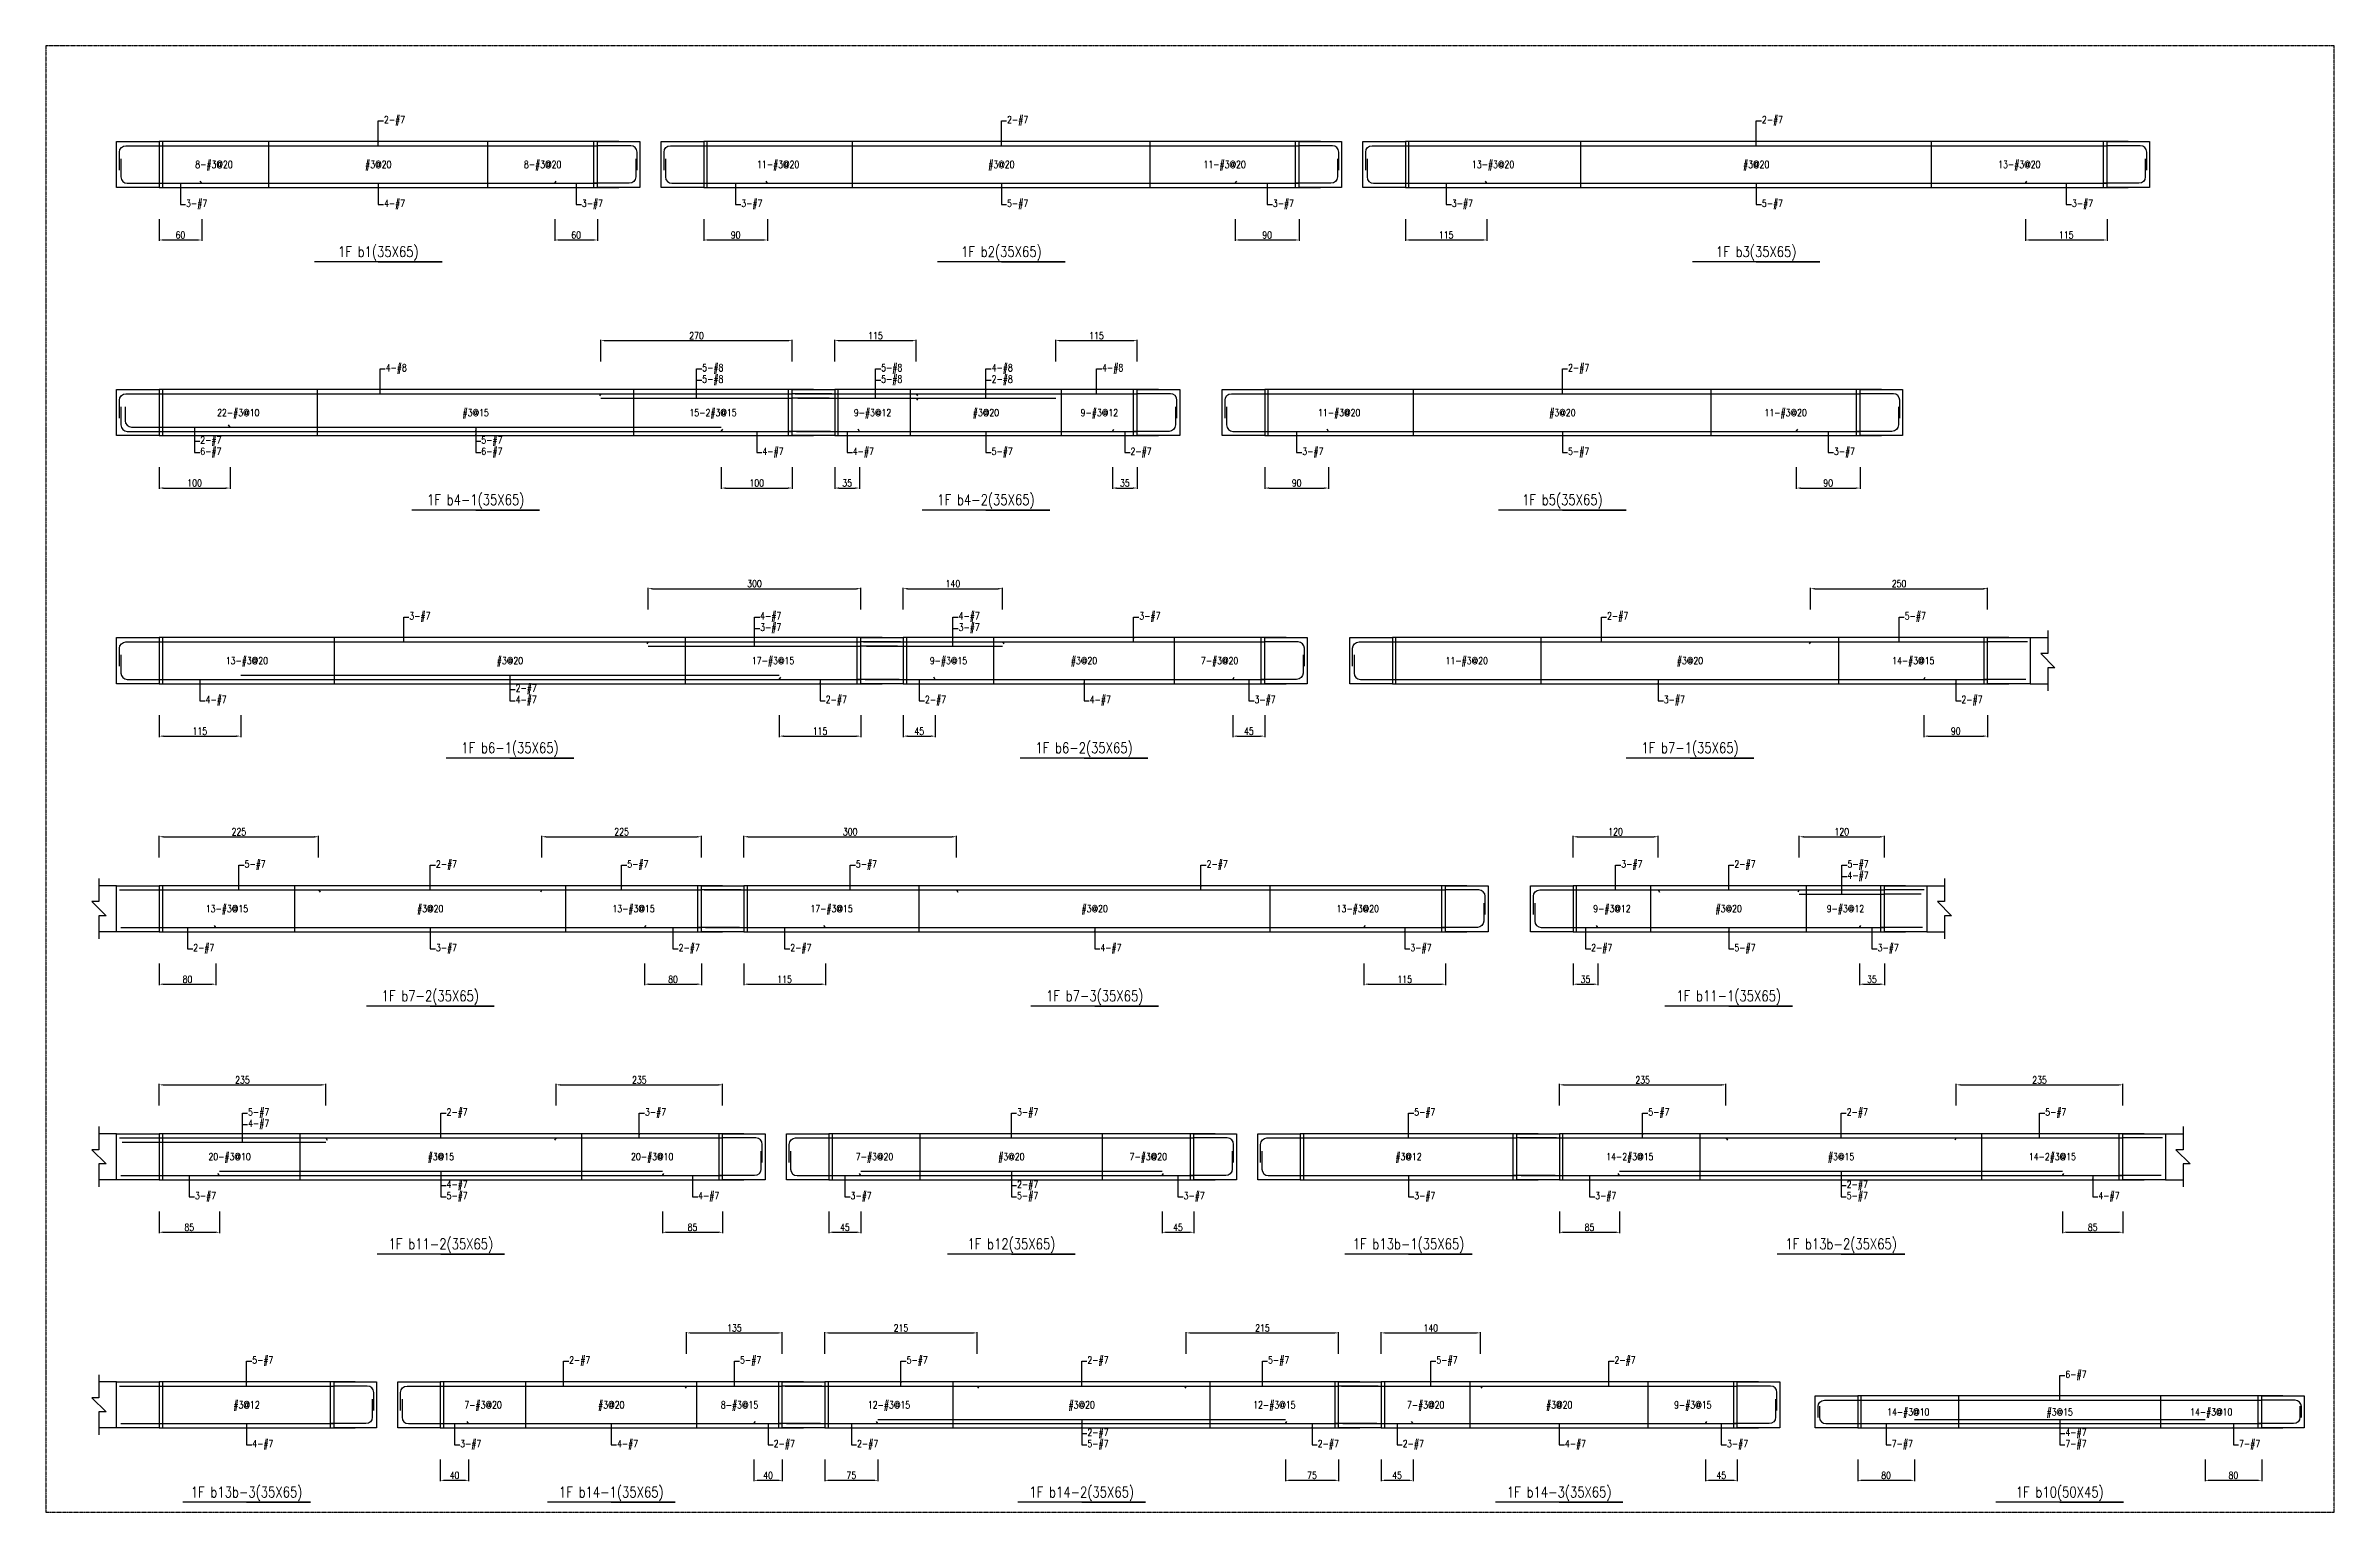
# Model space of a CAD drawing. Header units: millimetres. Extents: x 0 to 84580, y -12276 to 4373.
# Drawn here: x 71664 to 74893, y 0 to 2069 of the extents above; entities that cross this region are included whole.
import ezdxf
from ezdxf.enums import TextEntityAlignment as Align

# ---------------------------------------------------------------- set-up
doc = ezdxf.new("R2010")
doc.units = ezdxf.units.MM
doc.header["$MEASUREMENT"] = 0
doc.linetypes.add('CENTER', pattern=[2, 1.25, -0.25, 0.25, -0.25])
for name, color, linetype in [('S-DIM', 2, 'Continuous'), ('S-GRID', 1, 'CENTER'), ('S-LEADER', 2, 'Continuous'), ('S-RC', 130, 'Continuous'), ('S-REINF', 6, 'Continuous'), ('S-TEXT', 2, 'Continuous')]:
    doc.layers.add(name, color=color, linetype=linetype)
doc.styles.add('CS4', font='romans.shx', dxfattribs={"width": 0.8, "bigfont": 'lsp.shx'})
doc.styles.get("Standard").update_dxf_attribs({"font": 'arial.ttf'})
doc.dimstyles.new('ISO-25', dxfattribs={"dimtxt": 2.5, "dimasz": 2.5, "dimexe": 1.25, "dimexo": 0.625, "dimtad": 1, "dimtxsty": 'Standard', "dimcen": 2.5, "dimadec": 0, "dimazin": 0, "dimtfac": 1, "dimtmove": 0, "dimatfit": 3, "dimfxl": 0, "dimarcsym": 0})

msp = doc.modelspace()

# ---------------------------------------------------------------- texts
at = {"layer": 'S-LEADER', "char_height": 10, "attachment_point": 4, "style": 'CS4'}
for s, insert in [('2-#7', (72141.2, 1963)), ('2-#7', (73020.4, 1963)), ('2-#7', (74085.4, 1963)), ('3-#7', (71862, 1845)), ('4-#7', (72141.2, 1845)), ('3-#7', (72420.4, 1845)), ('3-#7', (72645.4, 1845)), ('5-#7', (73020.4, 1845)), ('3-#7', (73395.4, 1845)), ('3-#7', (73647.9, 1845)), ('5-#7', (74085.4, 1845)), ('3-#7', (74522.9, 1845)), ('4-#8', (72143.6, 1613)), ('5-#8', (72590.2, 1613)), ('5-#8', (72842.7, 1613)), ('4-#8', (72998.6, 1613)), ('4-#8', (73154.5, 1613)), ('2-#7', (73812, 1613)), ('5-#8', (72590.2, 1597)), ('5-#8', (72842.7, 1597)), ('2-#8', (72998.6, 1597)), ('2-#7', (71882, 1511)), ('5-#7', (72278.6, 1511)), ('6-#7', (71882, 1495)), ('6-#7', (72278.6, 1495)), ('4-#7', (72675.2, 1495)), ('4-#7', (72802.7, 1495)), ('5-#7', (72998.6, 1495)), ('2-#7', (73194.5, 1495)), ('3-#7', (73437, 1495)), ('5-#7', (73812, 1495)), ('3-#7', (74187, 1495)), ('3-#7', (72177, 1263)), ('4-#7', (72672, 1263)), ('4-#7', (72952, 1263)), ('3-#7', (73207, 1263)), ('2-#7', (73867, 1263)), ('5-#7', (74287, 1263)), ('3-#7', (72672, 1247)), ('3-#7', (72952, 1247)), ('2-#7', (72327, 1161)), ('4-#7', (71889.5, 1145)), ('4-#7', (72327, 1145)), ('2-#7', (72764.5, 1145)), ('2-#7', (72904.5, 1145)), ('4-#7', (73137, 1145)), ('3-#7', (73369.5, 1145)), ('3-#7', (73947, 1145)), ('2-#7', (74367, 1145)), ('5-#7', (71944.5, 913)), ('2-#7', (72214.5, 913)), ('5-#7', (72484.5, 913)), ('5-#7', (72807, 913)), ('2-#7', (73302, 913)), ('3-#7', (73887, 913)), ('2-#7', (74046.6, 913)), ('5-#7', (74206.2, 913)), ('4-#7', (74206.2, 897)), ('2-#7', (71872, 795)), ('3-#7', (72214.5, 795)), ('2-#7', (72557, 795)), ('2-#7', (72714.5, 795)), ('4-#7', (73152, 795)), ('3-#7', (73589.5, 795)), ('2-#7', (73844.5, 795)), ('5-#7', (74046.6, 795)), ('3-#7', (74248.7, 795)), ('5-#7', (71949.5, 563)), ('4-#7', (71949.5, 547)), ('2-#7', (72229.5, 563)), ('3-#7', (72509.5, 563)), ('3-#7', (73034.5, 563)), ('5-#7', (73594.85, 563)), ('5-#7', (73925.2, 563)), ('2-#7', (74205.2, 563)), ('5-#7', (74485.2, 563)), ('3-#7', (71874.5, 445)), ('4-#7', (72229.5, 461)), ('5-#7', (72229.5, 445)), ('4-#7', (72584.5, 445)), ('3-#7', (72799.5, 445)), ('2-#7', (73034.5, 461)), ('5-#7', (73034.5, 445)), ('3-#7', (73269.5, 445)), ('3-#7', (73594.85, 445)), ('3-#7', (73850.2, 445)), ('2-#7', (74205.2, 461)), ('5-#7', (74205.2, 445)), ('4-#7', (74560.2, 445)), ('5-#7', (71955.35, 213)), ('2-#7', (72402.45, 213)), ('5-#7', (72643.7, 213)), ('5-#7', (72878.7, 213)), ('2-#7', (73133.7, 213)), ('5-#7', (73388.7, 213)), ('5-#7', (73626.2, 213)), ('2-#7', (73877.45, 213)), ('6-#7', (74513.7, 193)), ('4-#7', (71955.35, 95)), ('3-#7', (72248.7, 95)), ('4-#7', (72469.95, 95)), ('2-#7', (72691.2, 95)), ('2-#7', (72808.7, 95)), ('2-#7', (73133.7, 111)), ('5-#7', (73133.7, 95)), ('2-#7', (73458.7, 95)), ('2-#7', (73578.7, 95)), ('4-#7', (73807.45, 95)), ('3-#7', (74036.2, 95)), ('7-#7', (74268.7, 95)), ('4-#7', (74513.7, 111)), ('7-#7', (74513.7, 95)), ('7-#7', (74758.7, 95))]:
    msp.add_mtext(s, dxfattribs=dict(at, insert=insert))
at = {"layer": 'S-RC', "style": 'CS4', "width": 0.8}
for s, p in [('1F b1(35X65)', (72133.2, 1771)), ('1F b2(35X65)', (73012.4, 1771)), ('1F b3(35X65)', (74077.4, 1771)), ('1F b4-1(35X65)', (72270.6, 1421)), ('1F b4-2(35X65)', (72990.6, 1421)), ('1F b5(35X65)', (73804, 1421)), ('1F b6-1(35X65)', (72319, 1071)), ('1F b6-2(35X65)', (73129, 1071)), ('1F b7-1(35X65)', (73984, 1071)), ('1F b7-2(35X65)', (72206.5, 721)), ('1F b7-3(35X65)', (73144, 721)), ('1F b11-1(35X65)', (74038.6, 721)), ('1F b11-2(35X65)', (72221.5, 371)), ('1F b12(35X65)', (73026.5, 371)), ('1F b13b-1(35X65)', (73586.85, 371)), ('1F b13b-2(35X65)', (74197.2, 371)), ('1F b13b-3(35X65)', (71947.35, 21)), ('1F b14-1(35X65)', (72461.95, 21)), ('1F b14-2(35X65)', (73125.7, 21)), ('1F b14-3(35X65)', (73799.45, 21)), ('1F b10(50X45)', (74505.7, 21))]:
    msp.add_text(s, height=15, dxfattribs=at).set_placement(p, align=Align.CENTER)
at = {"layer": 'S-TEXT', "color": 1, "style": 'CS4', "width": 0.8}
for s, p in [('8-#3@20', (71901.3, 1896.5)), ('#3@20', (72133.2, 1896.5)), ('8-#3@20', (72365.1, 1896.5)), ('11-#3@20', (72697.4, 1896.5)), ('#3@20', (73012.4, 1896.5)), ('11-#3@20', (73327.4, 1896.5)), ('13-#3@20', (73706.15, 1896.5)), ('#3@20', (74077.4, 1896.5)), ('13-#3@20', (74448.65, 1896.5)), ('22-#3@10', (71935.65, 1546.5)), ('#3@15', (72270.6, 1546.5)), ('15-2#3@15', (72605.55, 1546.5)), ('9-#3@12', (72830.55, 1546.5)), ('#3@20', (72990.6, 1546.5)), ('9-#3@12', (73150.65, 1546.5)), ('11-#3@20', (73489, 1546.5)), ('#3@20', (73804, 1546.5)), ('11-#3@20', (74119, 1546.5)), ('13-#3@20', (71947.75, 1196.5)), ('#3@20', (72319, 1196.5)), ('17-#3@15', (72690.25, 1196.5)), ('9-#3@15', (72937.75, 1196.5)), ('#3@20', (73129, 1196.5)), ('7-#3@20', (73320.25, 1196.5)), ('11-#3@20', (73669, 1196.5)), ('#3@20', (73984, 1196.5)), ('14-#3@15', (74299, 1196.5)), ('13-#3@15', (71919.625, 846.5)), ('#3@20', (72206.5, 846.5)), ('13-#3@15', (72493.375, 846.5)), ('17-#3@15', (72772.75, 846.5)), ('#3@20', (73144, 846.5)), ('13-#3@20', (73515.25, 846.5)), ('9-#3@12', (73873.9, 846.5)), ('#3@20', (74038.6, 846.5)), ('9-#3@12', (74203.3, 846.5)), ('20-#3@10', (71923.375, 496.5)), ('#3@15', (72221.5, 496.5)), ('20-#3@10', (72519.625, 496.5)), ('7-#3@20', (72833.375, 496.5)), ('#3@20', (73026.5, 496.5)), ('7-#3@20', (73219.625, 496.5)), ('#3@12', (73586.85, 496.5)), ('14-2#3@15', (73899.075, 496.5)), ('#3@15', (74197.2, 496.5)), ('14-2#3@15', (74495.325, 496.5)), ('#3@12', (71947.35, 146.5)), ('7-#3@20', (72281.012, 146.5)), ('#3@20', (72461.95, 146.5)), ('8-#3@15', (72642.887, 146.5)), ('12-#3@15', (72853.825, 146.5)), ('#3@20', (73125.7, 146.5)), ('12-#3@15', (73397.575, 146.5)), ('7-#3@20', (73611.012, 146.5)), ('#3@20', (73799.45, 146.5)), ('9-#3@15', (73987.887, 146.5)), ('14-#3@10', (74291.95, 136.5)), ('#3@15', (74505.7, 136.5)), ('14-#3@10', (74719.45, 136.5))]:
    msp.add_text(s, height=10, dxfattribs=at).set_placement(p, align=Align.CENTER)

# ---------------------------------------------------------------- blocks, each defined once
blk = doc.blocks.new('*D2212')
at = {"layer": 'DEFPOINTS', "color": 0, "transparency": 16777216}
for p in [(71824, 1825), (71884, 1825), (71884, 1795)]:
    blk.add_point(p, dxfattribs=at)
at = {"layer": 'S-DIM', "color": 0, "lineweight": -2, "transparency": 16777216}
for p, q in [((71824, 1824.375), (71824, 1793.75)), ((71884, 1824.375), (71884, 1793.75)), ((71830, 1795), (71878, 1795))]:
    blk.add_line(p, q, dxfattribs=at)
at = {"layer": 'S-DIM', "color": 0, "transparency": 16777216}
for points in [[(71830, 1796), (71830, 1794), (71824, 1795)], [(71878, 1796), (71878, 1794), (71884, 1795)]]:
    blk.add_solid(points, dxfattribs=at)
at = {"layer": 'S-DIM', "color": 0, "transparency": 16777216, "insert": (71854, 1802), "char_height": 10, "attachment_point": 5, "style": 'CS4'}
blk.add_mtext('60', dxfattribs=at)
blk = doc.blocks.new('*D2213')
at = {"layer": 'DEFPOINTS', "color": 0, "transparency": 16777216}
for p in [(72382.4, 1825), (72442.4, 1825), (72442.4, 1795)]:
    blk.add_point(p, dxfattribs=at)
at = {"layer": 'S-DIM', "color": 0, "lineweight": -2, "transparency": 16777216}
for p, q in [((72382.4, 1824.375), (72382.4, 1793.75)), ((72442.4, 1824.375), (72442.4, 1793.75)), ((72388.4, 1795), (72436.4, 1795))]:
    blk.add_line(p, q, dxfattribs=at)
at = {"layer": 'S-DIM', "color": 0, "transparency": 16777216}
for points in [[(72388.4, 1796), (72388.4, 1794), (72382.4, 1795)], [(72436.4, 1796), (72436.4, 1794), (72442.4, 1795)]]:
    blk.add_solid(points, dxfattribs=at)
at = {"layer": 'S-DIM', "color": 0, "transparency": 16777216, "insert": (72412.4, 1802), "char_height": 10, "attachment_point": 5, "style": 'CS4'}
blk.add_mtext('60', dxfattribs=at)
blk = doc.blocks.new('*D2214')
at = {"layer": 'DEFPOINTS', "color": 0, "transparency": 16777216}
for p in [(72592.4, 1825), (72682.4, 1825), (72682.4, 1795)]:
    blk.add_point(p, dxfattribs=at)
at = {"layer": 'S-DIM', "color": 0, "lineweight": -2, "transparency": 16777216}
for p, q in [((72592.4, 1824.375), (72592.4, 1793.75)), ((72682.4, 1824.375), (72682.4, 1793.75)), ((72598.4, 1795), (72676.4, 1795))]:
    blk.add_line(p, q, dxfattribs=at)
at = {"layer": 'S-DIM', "color": 0, "transparency": 16777216}
for points in [[(72598.4, 1796), (72598.4, 1794), (72592.4, 1795)], [(72676.4, 1796), (72676.4, 1794), (72682.4, 1795)]]:
    blk.add_solid(points, dxfattribs=at)
at = {"layer": 'S-DIM', "color": 0, "transparency": 16777216, "insert": (72637.4, 1802), "char_height": 10, "attachment_point": 5, "style": 'CS4'}
blk.add_mtext('90', dxfattribs=at)
blk = doc.blocks.new('*D2215')
at = {"layer": 'DEFPOINTS', "color": 0, "transparency": 16777216}
for p in [(73342.4, 1825), (73432.4, 1825), (73432.4, 1795)]:
    blk.add_point(p, dxfattribs=at)
at = {"layer": 'S-DIM', "color": 0, "lineweight": -2, "transparency": 16777216}
for p, q in [((73342.4, 1824.375), (73342.4, 1793.75)), ((73432.4, 1824.375), (73432.4, 1793.75)), ((73348.4, 1795), (73426.4, 1795))]:
    blk.add_line(p, q, dxfattribs=at)
at = {"layer": 'S-DIM', "color": 0, "transparency": 16777216}
for points in [[(73348.4, 1796), (73348.4, 1794), (73342.4, 1795)], [(73426.4, 1796), (73426.4, 1794), (73432.4, 1795)]]:
    blk.add_solid(points, dxfattribs=at)
at = {"layer": 'S-DIM', "color": 0, "transparency": 16777216, "insert": (73387.4, 1802), "char_height": 10, "attachment_point": 5, "style": 'CS4'}
blk.add_mtext('90', dxfattribs=at)
blk = doc.blocks.new('*D2216')
at = {"layer": 'DEFPOINTS', "color": 0, "transparency": 16777216}
for p in [(73582.4, 1825), (73697.4, 1825), (73697.4, 1795)]:
    blk.add_point(p, dxfattribs=at)
at = {"layer": 'S-DIM', "color": 0, "lineweight": -2, "transparency": 16777216}
for p, q in [((73582.4, 1824.375), (73582.4, 1793.75)), ((73697.4, 1824.375), (73697.4, 1793.75)), ((73588.4, 1795), (73691.4, 1795))]:
    blk.add_line(p, q, dxfattribs=at)
at = {"layer": 'S-DIM', "color": 0, "transparency": 16777216}
for points in [[(73588.4, 1796), (73588.4, 1794), (73582.4, 1795)], [(73691.4, 1796), (73691.4, 1794), (73697.4, 1795)]]:
    blk.add_solid(points, dxfattribs=at)
at = {"layer": 'S-DIM', "color": 0, "transparency": 16777216, "insert": (73639.9, 1802), "char_height": 10, "attachment_point": 5, "style": 'CS4'}
blk.add_mtext('115', dxfattribs=at)
blk = doc.blocks.new('*D2217')
at = {"layer": 'DEFPOINTS', "color": 0, "transparency": 16777216}
for p in [(74457.4, 1825), (74572.4, 1825), (74572.4, 1795)]:
    blk.add_point(p, dxfattribs=at)
at = {"layer": 'S-DIM', "color": 0, "lineweight": -2, "transparency": 16777216}
for p, q in [((74457.4, 1824.375), (74457.4, 1793.75)), ((74572.4, 1824.375), (74572.4, 1793.75)), ((74463.4, 1795), (74566.4, 1795))]:
    blk.add_line(p, q, dxfattribs=at)
at = {"layer": 'S-DIM', "color": 0, "transparency": 16777216}
for points in [[(74463.4, 1796), (74463.4, 1794), (74457.4, 1795)], [(74566.4, 1796), (74566.4, 1794), (74572.4, 1795)]]:
    blk.add_solid(points, dxfattribs=at)
at = {"layer": 'S-DIM', "color": 0, "transparency": 16777216, "insert": (74514.9, 1802), "char_height": 10, "attachment_point": 5, "style": 'CS4'}
blk.add_mtext('115', dxfattribs=at)
blk = doc.blocks.new('*D2218')
at = {"layer": 'DEFPOINTS', "color": 0, "transparency": 16777216}
for p in [(72717.2, 1653), (72447.2, 1623), (72717.2, 1623)]:
    blk.add_point(p, dxfattribs=at)
at = {"layer": 'S-DIM', "color": 0, "lineweight": -2, "transparency": 16777216}
for p, q in [((72447.2, 1623.625), (72447.2, 1654.25)), ((72453.2, 1653), (72711.2, 1653)), ((72717.2, 1623.625), (72717.2, 1654.25))]:
    blk.add_line(p, q, dxfattribs=at)
at = {"layer": 'S-DIM', "color": 0, "transparency": 16777216}
for points in [[(72453.2, 1654), (72453.2, 1652), (72447.2, 1653)], [(72711.2, 1654), (72711.2, 1652), (72717.2, 1653)]]:
    blk.add_solid(points, dxfattribs=at)
at = {"layer": 'S-DIM', "color": 0, "transparency": 16777216, "insert": (72582.2, 1660), "char_height": 10, "attachment_point": 5, "style": 'CS4'}
blk.add_mtext('270', dxfattribs=at)
blk = doc.blocks.new('*D2219')
at = {"layer": 'DEFPOINTS', "color": 0, "transparency": 16777216}
for p in [(71824, 1475), (71924, 1475), (71924, 1445)]:
    blk.add_point(p, dxfattribs=at)
at = {"layer": 'S-DIM', "color": 0, "lineweight": -2, "transparency": 16777216}
for p, q in [((71824, 1474.375), (71824, 1443.75)), ((71924, 1474.375), (71924, 1443.75)), ((71830, 1445), (71918, 1445))]:
    blk.add_line(p, q, dxfattribs=at)
at = {"layer": 'S-DIM', "color": 0, "transparency": 16777216}
for points in [[(71830, 1446), (71830, 1444), (71824, 1445)], [(71918, 1446), (71918, 1444), (71924, 1445)]]:
    blk.add_solid(points, dxfattribs=at)
at = {"layer": 'S-DIM', "color": 0, "transparency": 16777216, "insert": (71874, 1452), "char_height": 10, "attachment_point": 5, "style": 'CS4'}
blk.add_mtext('100', dxfattribs=at)
blk = doc.blocks.new('*D2220')
at = {"layer": 'DEFPOINTS', "color": 0, "transparency": 16777216}
for p in [(72617.2, 1475), (72717.2, 1475), (72717.2, 1445)]:
    blk.add_point(p, dxfattribs=at)
at = {"layer": 'S-DIM', "color": 0, "lineweight": -2, "transparency": 16777216}
for p, q in [((72617.2, 1474.375), (72617.2, 1443.75)), ((72717.2, 1474.375), (72717.2, 1443.75)), ((72623.2, 1445), (72711.2, 1445))]:
    blk.add_line(p, q, dxfattribs=at)
at = {"layer": 'S-DIM', "color": 0, "transparency": 16777216}
for points in [[(72623.2, 1446), (72623.2, 1444), (72617.2, 1445)], [(72711.2, 1446), (72711.2, 1444), (72717.2, 1445)]]:
    blk.add_solid(points, dxfattribs=at)
at = {"layer": 'S-DIM', "color": 0, "transparency": 16777216, "insert": (72667.2, 1452), "char_height": 10, "attachment_point": 5, "style": 'CS4'}
blk.add_mtext('100', dxfattribs=at)
blk = doc.blocks.new('*D2221')
at = {"layer": 'DEFPOINTS', "color": 0, "transparency": 16777216}
for p in [(72892.2, 1653), (72777.2, 1623), (72892.2, 1623)]:
    blk.add_point(p, dxfattribs=at)
at = {"layer": 'S-DIM', "color": 0, "lineweight": -2, "transparency": 16777216}
for p, q in [((72777.2, 1623.625), (72777.2, 1654.25)), ((72783.2, 1653), (72886.2, 1653)), ((72892.2, 1623.625), (72892.2, 1654.25))]:
    blk.add_line(p, q, dxfattribs=at)
at = {"layer": 'S-DIM', "color": 0, "transparency": 16777216}
for points in [[(72783.2, 1654), (72783.2, 1652), (72777.2, 1653)], [(72886.2, 1654), (72886.2, 1652), (72892.2, 1653)]]:
    blk.add_solid(points, dxfattribs=at)
at = {"layer": 'S-DIM', "color": 0, "transparency": 16777216, "insert": (72834.7, 1660), "char_height": 10, "attachment_point": 5, "style": 'CS4'}
blk.add_mtext('115', dxfattribs=at)
blk = doc.blocks.new('*D2222')
at = {"layer": 'DEFPOINTS', "color": 0, "transparency": 16777216}
for p in [(73204, 1653), (73089, 1623), (73204, 1623)]:
    blk.add_point(p, dxfattribs=at)
at = {"layer": 'S-DIM', "color": 0, "lineweight": -2, "transparency": 16777216}
for p, q in [((73089, 1623.625), (73089, 1654.25)), ((73095, 1653), (73198, 1653)), ((73204, 1623.625), (73204, 1654.25))]:
    blk.add_line(p, q, dxfattribs=at)
at = {"layer": 'S-DIM', "color": 0, "transparency": 16777216}
for points in [[(73095, 1654), (73095, 1652), (73089, 1653)], [(73198, 1654), (73198, 1652), (73204, 1653)]]:
    blk.add_solid(points, dxfattribs=at)
at = {"layer": 'S-DIM', "color": 0, "transparency": 16777216, "insert": (73146.5, 1660), "char_height": 10, "attachment_point": 5, "style": 'CS4'}
blk.add_mtext('115', dxfattribs=at)
blk = doc.blocks.new('*D2223')
at = {"layer": 'DEFPOINTS', "color": 0, "transparency": 16777216}
for p in [(72777.2, 1475), (72812.2, 1475), (72812.2, 1445)]:
    blk.add_point(p, dxfattribs=at)
at = {"layer": 'S-DIM', "color": 0, "lineweight": -2, "transparency": 16777216}
for p, q in [((72777.2, 1474.375), (72777.2, 1443.75)), ((72812.2, 1474.375), (72812.2, 1443.75)), ((72783.2, 1445), (72806.2, 1445))]:
    blk.add_line(p, q, dxfattribs=at)
at = {"layer": 'S-DIM', "color": 0, "transparency": 16777216}
for points in [[(72783.2, 1446), (72783.2, 1444), (72777.2, 1445)], [(72806.2, 1446), (72806.2, 1444), (72812.2, 1445)]]:
    blk.add_solid(points, dxfattribs=at)
at = {"layer": 'S-DIM', "color": 0, "transparency": 16777216, "insert": (72794.7, 1452), "char_height": 10, "attachment_point": 5, "style": 'CS4'}
blk.add_mtext('35', dxfattribs=at)
blk = doc.blocks.new('*D2224')
at = {"layer": 'DEFPOINTS', "color": 0, "transparency": 16777216}
for p in [(73169, 1475), (73204, 1475), (73204, 1445)]:
    blk.add_point(p, dxfattribs=at)
at = {"layer": 'S-DIM', "color": 0, "lineweight": -2, "transparency": 16777216}
for p, q in [((73169, 1474.375), (73169, 1443.75)), ((73204, 1474.375), (73204, 1443.75)), ((73175, 1445), (73198, 1445))]:
    blk.add_line(p, q, dxfattribs=at)
at = {"layer": 'S-DIM', "color": 0, "transparency": 16777216}
for points in [[(73175, 1446), (73175, 1444), (73169, 1445)], [(73198, 1446), (73198, 1444), (73204, 1445)]]:
    blk.add_solid(points, dxfattribs=at)
at = {"layer": 'S-DIM', "color": 0, "transparency": 16777216, "insert": (73186.5, 1452), "char_height": 10, "attachment_point": 5, "style": 'CS4'}
blk.add_mtext('35', dxfattribs=at)
blk = doc.blocks.new('*D2225')
at = {"layer": 'DEFPOINTS', "color": 0, "transparency": 16777216}
for p in [(73384, 1475), (73474, 1475), (73474, 1445)]:
    blk.add_point(p, dxfattribs=at)
at = {"layer": 'S-DIM', "color": 0, "lineweight": -2, "transparency": 16777216}
for p, q in [((73384, 1474.375), (73384, 1443.75)), ((73474, 1474.375), (73474, 1443.75)), ((73390, 1445), (73468, 1445))]:
    blk.add_line(p, q, dxfattribs=at)
at = {"layer": 'S-DIM', "color": 0, "transparency": 16777216}
for points in [[(73390, 1446), (73390, 1444), (73384, 1445)], [(73468, 1446), (73468, 1444), (73474, 1445)]]:
    blk.add_solid(points, dxfattribs=at)
at = {"layer": 'S-DIM', "color": 0, "transparency": 16777216, "insert": (73429, 1452), "char_height": 10, "attachment_point": 5, "style": 'CS4'}
blk.add_mtext('90', dxfattribs=at)
blk = doc.blocks.new('*D2226')
at = {"layer": 'DEFPOINTS', "color": 0, "transparency": 16777216}
for p in [(74134, 1475), (74224, 1475), (74224, 1445)]:
    blk.add_point(p, dxfattribs=at)
at = {"layer": 'S-DIM', "color": 0, "lineweight": -2, "transparency": 16777216}
for p, q in [((74134, 1474.375), (74134, 1443.75)), ((74224, 1474.375), (74224, 1443.75)), ((74140, 1445), (74218, 1445))]:
    blk.add_line(p, q, dxfattribs=at)
at = {"layer": 'S-DIM', "color": 0, "transparency": 16777216}
for points in [[(74140, 1446), (74140, 1444), (74134, 1445)], [(74218, 1446), (74218, 1444), (74224, 1445)]]:
    blk.add_solid(points, dxfattribs=at)
at = {"layer": 'S-DIM', "color": 0, "transparency": 16777216, "insert": (74179, 1452), "char_height": 10, "attachment_point": 5, "style": 'CS4'}
blk.add_mtext('90', dxfattribs=at)
blk = doc.blocks.new('*D2227')
at = {"layer": 'DEFPOINTS', "color": 0, "transparency": 16777216}
for p in [(72814, 1303), (72514, 1273), (72814, 1273)]:
    blk.add_point(p, dxfattribs=at)
at = {"layer": 'S-DIM', "color": 0, "lineweight": -2, "transparency": 16777216}
for p, q in [((72514, 1273.625), (72514, 1304.25)), ((72520, 1303), (72808, 1303)), ((72814, 1273.625), (72814, 1304.25))]:
    blk.add_line(p, q, dxfattribs=at)
at = {"layer": 'S-DIM', "color": 0, "transparency": 16777216}
for points in [[(72520, 1304), (72520, 1302), (72514, 1303)], [(72808, 1304), (72808, 1302), (72814, 1303)]]:
    blk.add_solid(points, dxfattribs=at)
at = {"layer": 'S-DIM', "color": 0, "transparency": 16777216, "insert": (72664, 1310), "char_height": 10, "attachment_point": 5, "style": 'CS4'}
blk.add_mtext('300', dxfattribs=at)
blk = doc.blocks.new('*D2177')
at = {"layer": 'DEFPOINTS', "color": 0, "transparency": 16777216}
for p in [(71824, 1125), (71939, 1125), (71939, 1095)]:
    blk.add_point(p, dxfattribs=at)
at = {"layer": 'S-DIM', "color": 0, "lineweight": -2, "transparency": 16777216}
for p, q in [((71824, 1124.375), (71824, 1093.75)), ((71939, 1124.375), (71939, 1093.75)), ((71830, 1095), (71933, 1095))]:
    blk.add_line(p, q, dxfattribs=at)
at = {"layer": 'S-DIM', "color": 0, "transparency": 16777216}
for points in [[(71830, 1096), (71830, 1094), (71824, 1095)], [(71933, 1096), (71933, 1094), (71939, 1095)]]:
    blk.add_solid(points, dxfattribs=at)
at = {"layer": 'S-DIM', "color": 0, "transparency": 16777216, "insert": (71881.5, 1102), "char_height": 10, "attachment_point": 5, "style": 'CS4'}
blk.add_mtext('115', dxfattribs=at)
blk = doc.blocks.new('*D2178')
at = {"layer": 'DEFPOINTS', "color": 0, "transparency": 16777216}
for p in [(72699, 1125), (72814, 1125), (72814, 1095)]:
    blk.add_point(p, dxfattribs=at)
at = {"layer": 'S-DIM', "color": 0, "lineweight": -2, "transparency": 16777216}
for p, q in [((72699, 1124.375), (72699, 1093.75)), ((72814, 1124.375), (72814, 1093.75)), ((72705, 1095), (72808, 1095))]:
    blk.add_line(p, q, dxfattribs=at)
at = {"layer": 'S-DIM', "color": 0, "transparency": 16777216}
for points in [[(72705, 1096), (72705, 1094), (72699, 1095)], [(72808, 1096), (72808, 1094), (72814, 1095)]]:
    blk.add_solid(points, dxfattribs=at)
at = {"layer": 'S-DIM', "color": 0, "transparency": 16777216, "insert": (72756.5, 1102), "char_height": 10, "attachment_point": 5, "style": 'CS4'}
blk.add_mtext('115', dxfattribs=at)
blk = doc.blocks.new('*D2179')
at = {"layer": 'DEFPOINTS', "color": 0, "transparency": 16777216}
for p in [(73014, 1303), (72874, 1273), (73014, 1273)]:
    blk.add_point(p, dxfattribs=at)
at = {"layer": 'S-DIM', "color": 0, "lineweight": -2, "transparency": 16777216}
for p, q in [((72874, 1273.625), (72874, 1304.25)), ((72880, 1303), (73008, 1303)), ((73014, 1273.625), (73014, 1304.25))]:
    blk.add_line(p, q, dxfattribs=at)
at = {"layer": 'S-DIM', "color": 0, "transparency": 16777216}
for points in [[(72880, 1304), (72880, 1302), (72874, 1303)], [(73008, 1304), (73008, 1302), (73014, 1303)]]:
    blk.add_solid(points, dxfattribs=at)
at = {"layer": 'S-DIM', "color": 0, "transparency": 16777216, "insert": (72944, 1310), "char_height": 10, "attachment_point": 5, "style": 'CS4'}
blk.add_mtext('140', dxfattribs=at)
blk = doc.blocks.new('*D2180')
at = {"layer": 'DEFPOINTS', "color": 0, "transparency": 16777216}
for p in [(72874, 1125), (72919, 1125), (72919, 1095)]:
    blk.add_point(p, dxfattribs=at)
at = {"layer": 'S-DIM', "color": 0, "lineweight": -2, "transparency": 16777216}
for p, q in [((72874, 1124.375), (72874, 1093.75)), ((72919, 1124.375), (72919, 1093.75)), ((72880, 1095), (72913, 1095))]:
    blk.add_line(p, q, dxfattribs=at)
at = {"layer": 'S-DIM', "color": 0, "transparency": 16777216}
for points in [[(72880, 1096), (72880, 1094), (72874, 1095)], [(72913, 1096), (72913, 1094), (72919, 1095)]]:
    blk.add_solid(points, dxfattribs=at)
at = {"layer": 'S-DIM', "color": 0, "transparency": 16777216, "insert": (72896.5, 1102), "char_height": 10, "attachment_point": 5, "style": 'CS4'}
blk.add_mtext('45', dxfattribs=at)
blk = doc.blocks.new('*D2181')
at = {"layer": 'DEFPOINTS', "color": 0, "transparency": 16777216}
for p in [(73339, 1125), (73384, 1125), (73384, 1095)]:
    blk.add_point(p, dxfattribs=at)
at = {"layer": 'S-DIM', "color": 0, "lineweight": -2, "transparency": 16777216}
for p, q in [((73339, 1124.375), (73339, 1093.75)), ((73384, 1124.375), (73384, 1093.75)), ((73345, 1095), (73378, 1095))]:
    blk.add_line(p, q, dxfattribs=at)
at = {"layer": 'S-DIM', "color": 0, "transparency": 16777216}
for points in [[(73345, 1096), (73345, 1094), (73339, 1095)], [(73378, 1096), (73378, 1094), (73384, 1095)]]:
    blk.add_solid(points, dxfattribs=at)
at = {"layer": 'S-DIM', "color": 0, "transparency": 16777216, "insert": (73361.5, 1102), "char_height": 10, "attachment_point": 5, "style": 'CS4'}
blk.add_mtext('45', dxfattribs=at)
blk = doc.blocks.new('*D2182')
at = {"layer": 'DEFPOINTS', "color": 0, "transparency": 16777216}
for p in [(74404, 1303), (74154, 1273), (74404, 1273)]:
    blk.add_point(p, dxfattribs=at)
at = {"layer": 'S-DIM', "color": 0, "lineweight": -2, "transparency": 16777216}
for p, q in [((74154, 1273.625), (74154, 1304.25)), ((74160, 1303), (74398, 1303)), ((74404, 1273.625), (74404, 1304.25))]:
    blk.add_line(p, q, dxfattribs=at)
at = {"layer": 'S-DIM', "color": 0, "transparency": 16777216}
for points in [[(74160, 1304), (74160, 1302), (74154, 1303)], [(74398, 1304), (74398, 1302), (74404, 1303)]]:
    blk.add_solid(points, dxfattribs=at)
at = {"layer": 'S-DIM', "color": 0, "transparency": 16777216, "insert": (74279, 1310), "char_height": 10, "attachment_point": 5, "style": 'CS4'}
blk.add_mtext('250', dxfattribs=at)
blk = doc.blocks.new('*D2183')
at = {"layer": 'DEFPOINTS', "color": 0, "transparency": 16777216}
for p in [(74314, 1125), (74404, 1125), (74404, 1095)]:
    blk.add_point(p, dxfattribs=at)
at = {"layer": 'S-DIM', "color": 0, "lineweight": -2, "transparency": 16777216}
for p, q in [((74314, 1124.375), (74314, 1093.75)), ((74404, 1124.375), (74404, 1093.75)), ((74320, 1095), (74398, 1095))]:
    blk.add_line(p, q, dxfattribs=at)
at = {"layer": 'S-DIM', "color": 0, "transparency": 16777216}
for points in [[(74320, 1096), (74320, 1094), (74314, 1095)], [(74398, 1096), (74398, 1094), (74404, 1095)]]:
    blk.add_solid(points, dxfattribs=at)
at = {"layer": 'S-DIM', "color": 0, "transparency": 16777216, "insert": (74359, 1102), "char_height": 10, "attachment_point": 5, "style": 'CS4'}
blk.add_mtext('90', dxfattribs=at)
blk = doc.blocks.new('*D2184')
at = {"layer": 'DEFPOINTS', "color": 0, "transparency": 16777216}
for p in [(72049, 953), (71824, 923), (72049, 923)]:
    blk.add_point(p, dxfattribs=at)
at = {"layer": 'S-DIM', "color": 0, "lineweight": -2, "transparency": 16777216}
for p, q in [((71824, 923.625), (71824, 954.25)), ((71830, 953), (72043, 953)), ((72049, 923.625), (72049, 954.25))]:
    blk.add_line(p, q, dxfattribs=at)
at = {"layer": 'S-DIM', "color": 0, "transparency": 16777216}
for points in [[(71830, 954), (71830, 952), (71824, 953)], [(72043, 954), (72043, 952), (72049, 953)]]:
    blk.add_solid(points, dxfattribs=at)
at = {"layer": 'S-DIM', "color": 0, "transparency": 16777216, "insert": (71936.5, 960), "char_height": 10, "attachment_point": 5, "style": 'CS4'}
blk.add_mtext('225', dxfattribs=at)
blk = doc.blocks.new('*D2185')
at = {"layer": 'DEFPOINTS', "color": 0, "transparency": 16777216}
for p in [(72589, 953), (72364, 923), (72589, 923)]:
    blk.add_point(p, dxfattribs=at)
at = {"layer": 'S-DIM', "color": 0, "lineweight": -2, "transparency": 16777216}
for p, q in [((72364, 923.625), (72364, 954.25)), ((72370, 953), (72583, 953)), ((72589, 923.625), (72589, 954.25))]:
    blk.add_line(p, q, dxfattribs=at)
at = {"layer": 'S-DIM', "color": 0, "transparency": 16777216}
for points in [[(72370, 954), (72370, 952), (72364, 953)], [(72583, 954), (72583, 952), (72589, 953)]]:
    blk.add_solid(points, dxfattribs=at)
at = {"layer": 'S-DIM', "color": 0, "transparency": 16777216, "insert": (72476.5, 960), "char_height": 10, "attachment_point": 5, "style": 'CS4'}
blk.add_mtext('225', dxfattribs=at)
blk = doc.blocks.new('*D2186')
at = {"layer": 'DEFPOINTS', "color": 0, "transparency": 16777216}
for p in [(71824, 775), (71904, 775), (71904, 745)]:
    blk.add_point(p, dxfattribs=at)
at = {"layer": 'S-DIM', "color": 0, "lineweight": -2, "transparency": 16777216}
for p, q in [((71824, 774.375), (71824, 743.75)), ((71830, 745), (71898, 745)), ((71904, 774.375), (71904, 743.75))]:
    blk.add_line(p, q, dxfattribs=at)
at = {"layer": 'S-DIM', "color": 0, "transparency": 16777216}
for points in [[(71830, 746), (71830, 744), (71824, 745)], [(71898, 746), (71898, 744), (71904, 745)]]:
    blk.add_solid(points, dxfattribs=at)
at = {"layer": 'S-DIM', "color": 0, "transparency": 16777216, "insert": (71864, 752), "char_height": 10, "attachment_point": 5, "style": 'CS4'}
blk.add_mtext('80', dxfattribs=at)
blk = doc.blocks.new('*D2187')
at = {"layer": 'DEFPOINTS', "color": 0, "transparency": 16777216}
for p in [(72509, 775), (72589, 775), (72589, 745)]:
    blk.add_point(p, dxfattribs=at)
at = {"layer": 'S-DIM', "color": 0, "lineweight": -2, "transparency": 16777216}
for p, q in [((72509, 774.375), (72509, 743.75)), ((72515, 745), (72583, 745)), ((72589, 774.375), (72589, 743.75))]:
    blk.add_line(p, q, dxfattribs=at)
at = {"layer": 'S-DIM', "color": 0, "transparency": 16777216}
for points in [[(72515, 746), (72515, 744), (72509, 745)], [(72583, 746), (72583, 744), (72589, 745)]]:
    blk.add_solid(points, dxfattribs=at)
at = {"layer": 'S-DIM', "color": 0, "transparency": 16777216, "insert": (72549, 752), "char_height": 10, "attachment_point": 5, "style": 'CS4'}
blk.add_mtext('80', dxfattribs=at)
blk = doc.blocks.new('*D2188')
at = {"layer": 'DEFPOINTS', "color": 0, "transparency": 16777216}
for p in [(72949, 953), (72649, 923), (72949, 923)]:
    blk.add_point(p, dxfattribs=at)
at = {"layer": 'S-DIM', "color": 0, "lineweight": -2, "transparency": 16777216}
for p, q in [((72649, 923.625), (72649, 954.25)), ((72655, 953), (72943, 953)), ((72949, 923.625), (72949, 954.25))]:
    blk.add_line(p, q, dxfattribs=at)
at = {"layer": 'S-DIM', "color": 0, "transparency": 16777216}
for points in [[(72655, 954), (72655, 952), (72649, 953)], [(72943, 954), (72943, 952), (72949, 953)]]:
    blk.add_solid(points, dxfattribs=at)
at = {"layer": 'S-DIM', "color": 0, "transparency": 16777216, "insert": (72799, 960), "char_height": 10, "attachment_point": 5, "style": 'CS4'}
blk.add_mtext('300', dxfattribs=at)
blk = doc.blocks.new('*D2189')
at = {"layer": 'DEFPOINTS', "color": 0, "transparency": 16777216}
for p in [(72649, 775), (72764, 775), (72764, 745)]:
    blk.add_point(p, dxfattribs=at)
at = {"layer": 'S-DIM', "color": 0, "lineweight": -2, "transparency": 16777216}
for p, q in [((72649, 774.375), (72649, 743.75)), ((72655, 745), (72758, 745)), ((72764, 774.375), (72764, 743.75))]:
    blk.add_line(p, q, dxfattribs=at)
at = {"layer": 'S-DIM', "color": 0, "transparency": 16777216}
for points in [[(72655, 746), (72655, 744), (72649, 745)], [(72758, 746), (72758, 744), (72764, 745)]]:
    blk.add_solid(points, dxfattribs=at)
at = {"layer": 'S-DIM', "color": 0, "transparency": 16777216, "insert": (72706.5, 752), "char_height": 10, "attachment_point": 5, "style": 'CS4'}
blk.add_mtext('115', dxfattribs=at)
blk = doc.blocks.new('*D2190')
at = {"layer": 'DEFPOINTS', "color": 0, "transparency": 16777216}
for p in [(73524, 775), (73639, 775), (73639, 745)]:
    blk.add_point(p, dxfattribs=at)
at = {"layer": 'S-DIM', "color": 0, "lineweight": -2, "transparency": 16777216}
for p, q in [((73524, 774.375), (73524, 743.75)), ((73530, 745), (73633, 745)), ((73639, 774.375), (73639, 743.75))]:
    blk.add_line(p, q, dxfattribs=at)
at = {"layer": 'S-DIM', "color": 0, "transparency": 16777216}
for points in [[(73530, 746), (73530, 744), (73524, 745)], [(73633, 746), (73633, 744), (73639, 745)]]:
    blk.add_solid(points, dxfattribs=at)
at = {"layer": 'S-DIM', "color": 0, "transparency": 16777216, "insert": (73581.5, 752), "char_height": 10, "attachment_point": 5, "style": 'CS4'}
blk.add_mtext('115', dxfattribs=at)
blk = doc.blocks.new('*D2191')
at = {"layer": 'DEFPOINTS', "color": 0, "transparency": 16777216}
for p in [(73939, 953), (73819, 923), (73939, 923)]:
    blk.add_point(p, dxfattribs=at)
at = {"layer": 'S-DIM', "color": 0, "lineweight": -2, "transparency": 16777216}
for p, q in [((73819, 923.625), (73819, 954.25)), ((73825, 953), (73933, 953)), ((73939, 923.625), (73939, 954.25))]:
    blk.add_line(p, q, dxfattribs=at)
at = {"layer": 'S-DIM', "color": 0, "transparency": 16777216}
for points in [[(73825, 954), (73825, 952), (73819, 953)], [(73933, 954), (73933, 952), (73939, 953)]]:
    blk.add_solid(points, dxfattribs=at)
at = {"layer": 'S-DIM', "color": 0, "transparency": 16777216, "insert": (73879, 960), "char_height": 10, "attachment_point": 5, "style": 'CS4'}
blk.add_mtext('120', dxfattribs=at)
blk = doc.blocks.new('*D2192')
at = {"layer": 'DEFPOINTS', "color": 0, "transparency": 16777216}
for p in [(74258.2, 953), (74138.2, 923), (74258.2, 923)]:
    blk.add_point(p, dxfattribs=at)
at = {"layer": 'S-DIM', "color": 0, "lineweight": -2, "transparency": 16777216}
for p, q in [((74138.2, 923.625), (74138.2, 954.25)), ((74144.2, 953), (74252.2, 953)), ((74258.2, 923.625), (74258.2, 954.25))]:
    blk.add_line(p, q, dxfattribs=at)
at = {"layer": 'S-DIM', "color": 0, "transparency": 16777216}
for points in [[(74144.2, 954), (74144.2, 952), (74138.2, 953)], [(74252.2, 954), (74252.2, 952), (74258.2, 953)]]:
    blk.add_solid(points, dxfattribs=at)
at = {"layer": 'S-DIM', "color": 0, "transparency": 16777216, "insert": (74198.2, 960), "char_height": 10, "attachment_point": 5, "style": 'CS4'}
blk.add_mtext('120', dxfattribs=at)
blk = doc.blocks.new('*D2193')
at = {"layer": 'DEFPOINTS', "color": 0, "transparency": 16777216}
for p in [(73819, 775), (73854, 775), (73854, 745)]:
    blk.add_point(p, dxfattribs=at)
at = {"layer": 'S-DIM', "color": 0, "lineweight": -2, "transparency": 16777216}
for p, q in [((73819, 774.375), (73819, 743.75)), ((73825, 745), (73848, 745)), ((73854, 774.375), (73854, 743.75))]:
    blk.add_line(p, q, dxfattribs=at)
at = {"layer": 'S-DIM', "color": 0, "transparency": 16777216}
for points in [[(73825, 746), (73825, 744), (73819, 745)], [(73848, 746), (73848, 744), (73854, 745)]]:
    blk.add_solid(points, dxfattribs=at)
at = {"layer": 'S-DIM', "color": 0, "transparency": 16777216, "insert": (73836.5, 752), "char_height": 10, "attachment_point": 5, "style": 'CS4'}
blk.add_mtext('35', dxfattribs=at)
blk = doc.blocks.new('*D2194')
at = {"layer": 'DEFPOINTS', "color": 0, "transparency": 16777216}
for p in [(74223.2, 775), (74258.2, 775), (74258.2, 745)]:
    blk.add_point(p, dxfattribs=at)
at = {"layer": 'S-DIM', "color": 0, "lineweight": -2, "transparency": 16777216}
for p, q in [((74223.2, 774.375), (74223.2, 743.75)), ((74229.2, 745), (74252.2, 745)), ((74258.2, 774.375), (74258.2, 743.75))]:
    blk.add_line(p, q, dxfattribs=at)
at = {"layer": 'S-DIM', "color": 0, "transparency": 16777216}
for points in [[(74229.2, 746), (74229.2, 744), (74223.2, 745)], [(74252.2, 746), (74252.2, 744), (74258.2, 745)]]:
    blk.add_solid(points, dxfattribs=at)
at = {"layer": 'S-DIM', "color": 0, "transparency": 16777216, "insert": (74240.7, 752), "char_height": 10, "attachment_point": 5, "style": 'CS4'}
blk.add_mtext('35', dxfattribs=at)
blk = doc.blocks.new('*D2228')
at = {"layer": 'DEFPOINTS', "color": 0, "transparency": 16777216}
for p in [(72059, 603), (71824, 573), (72059, 573)]:
    blk.add_point(p, dxfattribs=at)
at = {"layer": 'S-DIM', "color": 0, "lineweight": -2, "transparency": 16777216}
for p, q in [((71824, 573.625), (71824, 604.25)), ((71830, 603), (72053, 603)), ((72059, 573.625), (72059, 604.25))]:
    blk.add_line(p, q, dxfattribs=at)
at = {"layer": 'S-DIM', "color": 0, "transparency": 16777216}
for points in [[(71830, 604), (71830, 602), (71824, 603)], [(72053, 604), (72053, 602), (72059, 603)]]:
    blk.add_solid(points, dxfattribs=at)
at = {"layer": 'S-DIM', "color": 0, "transparency": 16777216, "insert": (71941.5, 610), "char_height": 10, "attachment_point": 5, "style": 'CS4'}
blk.add_mtext('235', dxfattribs=at)
blk = doc.blocks.new('*D2229')
at = {"layer": 'DEFPOINTS', "color": 0, "transparency": 16777216}
for p in [(72619, 603), (72384, 573), (72619, 573)]:
    blk.add_point(p, dxfattribs=at)
at = {"layer": 'S-DIM', "color": 0, "lineweight": -2, "transparency": 16777216}
for p, q in [((72384, 573.625), (72384, 604.25)), ((72390, 603), (72613, 603)), ((72619, 573.625), (72619, 604.25))]:
    blk.add_line(p, q, dxfattribs=at)
at = {"layer": 'S-DIM', "color": 0, "transparency": 16777216}
for points in [[(72390, 604), (72390, 602), (72384, 603)], [(72613, 604), (72613, 602), (72619, 603)]]:
    blk.add_solid(points, dxfattribs=at)
at = {"layer": 'S-DIM', "color": 0, "transparency": 16777216, "insert": (72501.5, 610), "char_height": 10, "attachment_point": 5, "style": 'CS4'}
blk.add_mtext('235', dxfattribs=at)
blk = doc.blocks.new('*D2230')
at = {"layer": 'DEFPOINTS', "color": 0, "transparency": 16777216}
for p in [(71824, 425), (71909, 425), (71909, 395)]:
    blk.add_point(p, dxfattribs=at)
at = {"layer": 'S-DIM', "color": 0, "lineweight": -2, "transparency": 16777216}
for p, q in [((71824, 424.375), (71824, 393.75)), ((71909, 424.375), (71909, 393.75)), ((71830, 395), (71903, 395))]:
    blk.add_line(p, q, dxfattribs=at)
at = {"layer": 'S-DIM', "color": 0, "transparency": 16777216}
for points in [[(71830, 396), (71830, 394), (71824, 395)], [(71903, 396), (71903, 394), (71909, 395)]]:
    blk.add_solid(points, dxfattribs=at)
at = {"layer": 'S-DIM', "color": 0, "transparency": 16777216, "insert": (71866.5, 402), "char_height": 10, "attachment_point": 5, "style": 'CS4'}
blk.add_mtext('85', dxfattribs=at)
blk = doc.blocks.new('*D2231')
at = {"layer": 'DEFPOINTS', "color": 0, "transparency": 16777216}
for p in [(72534, 425), (72619, 425), (72619, 395)]:
    blk.add_point(p, dxfattribs=at)
at = {"layer": 'S-DIM', "color": 0, "lineweight": -2, "transparency": 16777216}
for p, q in [((72534, 424.375), (72534, 393.75)), ((72619, 424.375), (72619, 393.75)), ((72540, 395), (72613, 395))]:
    blk.add_line(p, q, dxfattribs=at)
at = {"layer": 'S-DIM', "color": 0, "transparency": 16777216}
for points in [[(72540, 396), (72540, 394), (72534, 395)], [(72613, 396), (72613, 394), (72619, 395)]]:
    blk.add_solid(points, dxfattribs=at)
at = {"layer": 'S-DIM', "color": 0, "transparency": 16777216, "insert": (72576.5, 402), "char_height": 10, "attachment_point": 5, "style": 'CS4'}
blk.add_mtext('85', dxfattribs=at)
blk = doc.blocks.new('*D2232')
at = {"layer": 'DEFPOINTS', "color": 0, "transparency": 16777216}
for p in [(72769, 425), (72814, 425), (72814, 395)]:
    blk.add_point(p, dxfattribs=at)
at = {"layer": 'S-DIM', "color": 0, "lineweight": -2, "transparency": 16777216}
for p, q in [((72769, 424.375), (72769, 393.75)), ((72814, 424.375), (72814, 393.75)), ((72775, 395), (72808, 395))]:
    blk.add_line(p, q, dxfattribs=at)
at = {"layer": 'S-DIM', "color": 0, "transparency": 16777216}
for points in [[(72775, 396), (72775, 394), (72769, 395)], [(72808, 396), (72808, 394), (72814, 395)]]:
    blk.add_solid(points, dxfattribs=at)
at = {"layer": 'S-DIM', "color": 0, "transparency": 16777216, "insert": (72791.5, 402), "char_height": 10, "attachment_point": 5, "style": 'CS4'}
blk.add_mtext('45', dxfattribs=at)
blk = doc.blocks.new('*D2233')
at = {"layer": 'DEFPOINTS', "color": 0, "transparency": 16777216}
for p in [(73239, 425), (73284, 425), (73284, 395)]:
    blk.add_point(p, dxfattribs=at)
at = {"layer": 'S-DIM', "color": 0, "lineweight": -2, "transparency": 16777216}
for p, q in [((73239, 424.375), (73239, 393.75)), ((73284, 424.375), (73284, 393.75)), ((73245, 395), (73278, 395))]:
    blk.add_line(p, q, dxfattribs=at)
at = {"layer": 'S-DIM', "color": 0, "transparency": 16777216}
for points in [[(73245, 396), (73245, 394), (73239, 395)], [(73278, 396), (73278, 394), (73284, 395)]]:
    blk.add_solid(points, dxfattribs=at)
at = {"layer": 'S-DIM', "color": 0, "transparency": 16777216, "insert": (73261.5, 402), "char_height": 10, "attachment_point": 5, "style": 'CS4'}
blk.add_mtext('45', dxfattribs=at)
blk = doc.blocks.new('*D2234')
at = {"layer": 'DEFPOINTS', "color": 0, "transparency": 16777216}
for p in [(74034.7, 603), (73799.7, 573), (74034.7, 573)]:
    blk.add_point(p, dxfattribs=at)
at = {"layer": 'S-DIM', "color": 0, "lineweight": -2, "transparency": 16777216}
for p, q in [((73799.7, 573.625), (73799.7, 604.25)), ((73805.7, 603), (74028.7, 603)), ((74034.7, 573.625), (74034.7, 604.25))]:
    blk.add_line(p, q, dxfattribs=at)
at = {"layer": 'S-DIM', "color": 0, "transparency": 16777216}
for points in [[(73805.7, 604), (73805.7, 602), (73799.7, 603)], [(74028.7, 604), (74028.7, 602), (74034.7, 603)]]:
    blk.add_solid(points, dxfattribs=at)
at = {"layer": 'S-DIM', "color": 0, "transparency": 16777216, "insert": (73917.2, 610), "char_height": 10, "attachment_point": 5, "style": 'CS4'}
blk.add_mtext('235', dxfattribs=at)
blk = doc.blocks.new('*D2235')
at = {"layer": 'DEFPOINTS', "color": 0, "transparency": 16777216}
for p in [(74594.7, 603), (74359.7, 573), (74594.7, 573)]:
    blk.add_point(p, dxfattribs=at)
at = {"layer": 'S-DIM', "color": 0, "lineweight": -2, "transparency": 16777216}
for p, q in [((74359.7, 573.625), (74359.7, 604.25)), ((74365.7, 603), (74588.7, 603)), ((74594.7, 573.625), (74594.7, 604.25))]:
    blk.add_line(p, q, dxfattribs=at)
at = {"layer": 'S-DIM', "color": 0, "transparency": 16777216}
for points in [[(74365.7, 604), (74365.7, 602), (74359.7, 603)], [(74588.7, 604), (74588.7, 602), (74594.7, 603)]]:
    blk.add_solid(points, dxfattribs=at)
at = {"layer": 'S-DIM', "color": 0, "transparency": 16777216, "insert": (74477.2, 610), "char_height": 10, "attachment_point": 5, "style": 'CS4'}
blk.add_mtext('235', dxfattribs=at)
blk = doc.blocks.new('*D2236')
at = {"layer": 'DEFPOINTS', "color": 0, "transparency": 16777216}
for p in [(73799.7, 425), (73884.7, 425), (73884.7, 395)]:
    blk.add_point(p, dxfattribs=at)
at = {"layer": 'S-DIM', "color": 0, "lineweight": -2, "transparency": 16777216}
for p, q in [((73799.7, 424.375), (73799.7, 393.75)), ((73884.7, 424.375), (73884.7, 393.75)), ((73805.7, 395), (73878.7, 395))]:
    blk.add_line(p, q, dxfattribs=at)
at = {"layer": 'S-DIM', "color": 0, "transparency": 16777216}
for points in [[(73805.7, 396), (73805.7, 394), (73799.7, 395)], [(73878.7, 396), (73878.7, 394), (73884.7, 395)]]:
    blk.add_solid(points, dxfattribs=at)
at = {"layer": 'S-DIM', "color": 0, "transparency": 16777216, "insert": (73842.2, 402), "char_height": 10, "attachment_point": 5, "style": 'CS4'}
blk.add_mtext('85', dxfattribs=at)
blk = doc.blocks.new('*D2237')
at = {"layer": 'DEFPOINTS', "color": 0, "transparency": 16777216}
for p in [(74509.7, 425), (74594.7, 425), (74594.7, 395)]:
    blk.add_point(p, dxfattribs=at)
at = {"layer": 'S-DIM', "color": 0, "lineweight": -2, "transparency": 16777216}
for p, q in [((74509.7, 424.375), (74509.7, 393.75)), ((74594.7, 424.375), (74594.7, 393.75)), ((74515.7, 395), (74588.7, 395))]:
    blk.add_line(p, q, dxfattribs=at)
at = {"layer": 'S-DIM', "color": 0, "transparency": 16777216}
for points in [[(74515.7, 396), (74515.7, 394), (74509.7, 395)], [(74588.7, 396), (74588.7, 394), (74594.7, 395)]]:
    blk.add_solid(points, dxfattribs=at)
at = {"layer": 'S-DIM', "color": 0, "transparency": 16777216, "insert": (74552.2, 402), "char_height": 10, "attachment_point": 5, "style": 'CS4'}
blk.add_mtext('85', dxfattribs=at)
blk = doc.blocks.new('*D2238')
at = {"layer": 'DEFPOINTS', "color": 0, "transparency": 16777216}
for p in [(72703.2, 253), (72568.2, 223), (72703.2, 223)]:
    blk.add_point(p, dxfattribs=at)
at = {"layer": 'S-DIM', "color": 0, "lineweight": -2, "transparency": 16777216}
for p, q in [((72568.2, 223.625), (72568.2, 254.25)), ((72574.2, 253), (72697.2, 253)), ((72703.2, 223.625), (72703.2, 254.25))]:
    blk.add_line(p, q, dxfattribs=at)
at = {"layer": 'S-DIM', "color": 0, "transparency": 16777216}
for points in [[(72574.2, 254), (72574.2, 252), (72568.2, 253)], [(72697.2, 254), (72697.2, 252), (72703.2, 253)]]:
    blk.add_solid(points, dxfattribs=at)
at = {"layer": 'S-DIM', "color": 0, "transparency": 16777216, "insert": (72635.7, 260), "char_height": 10, "attachment_point": 5, "style": 'CS4'}
blk.add_mtext('135', dxfattribs=at)
blk = doc.blocks.new('*D2239')
at = {"layer": 'DEFPOINTS', "color": 0, "transparency": 16777216}
for p in [(72220.7, 75), (72260.7, 75), (72260.7, 45)]:
    blk.add_point(p, dxfattribs=at)
at = {"layer": 'S-DIM', "color": 0, "lineweight": -2, "transparency": 16777216}
for p, q in [((72220.7, 74.375), (72220.7, 43.75)), ((72260.7, 74.375), (72260.7, 43.75)), ((72226.7, 45), (72254.7, 45))]:
    blk.add_line(p, q, dxfattribs=at)
at = {"layer": 'S-DIM', "color": 0, "transparency": 16777216}
for points in [[(72226.7, 46), (72226.7, 44), (72220.7, 45)], [(72254.7, 46), (72254.7, 44), (72260.7, 45)]]:
    blk.add_solid(points, dxfattribs=at)
at = {"layer": 'S-DIM', "color": 0, "transparency": 16777216, "insert": (72240.7, 52), "char_height": 10, "attachment_point": 5, "style": 'CS4'}
blk.add_mtext('40', dxfattribs=at)
blk = doc.blocks.new('*D2240')
at = {"layer": 'DEFPOINTS', "color": 0, "transparency": 16777216}
for p in [(72663.2, 75), (72703.2, 75), (72703.2, 45)]:
    blk.add_point(p, dxfattribs=at)
at = {"layer": 'S-DIM', "color": 0, "lineweight": -2, "transparency": 16777216}
for p, q in [((72663.2, 74.375), (72663.2, 43.75)), ((72703.2, 74.375), (72703.2, 43.75)), ((72669.2, 45), (72697.2, 45))]:
    blk.add_line(p, q, dxfattribs=at)
at = {"layer": 'S-DIM', "color": 0, "transparency": 16777216}
for points in [[(72669.2, 46), (72669.2, 44), (72663.2, 45)], [(72697.2, 46), (72697.2, 44), (72703.2, 45)]]:
    blk.add_solid(points, dxfattribs=at)
at = {"layer": 'S-DIM', "color": 0, "transparency": 16777216, "insert": (72683.2, 52), "char_height": 10, "attachment_point": 5, "style": 'CS4'}
blk.add_mtext('40', dxfattribs=at)
blk = doc.blocks.new('*D2241')
at = {"layer": 'DEFPOINTS', "color": 0, "transparency": 16777216}
for p in [(72978.2, 253), (72763.2, 223), (72978.2, 223)]:
    blk.add_point(p, dxfattribs=at)
at = {"layer": 'S-DIM', "color": 0, "lineweight": -2, "transparency": 16777216}
for p, q in [((72763.2, 223.625), (72763.2, 254.25)), ((72769.2, 253), (72972.2, 253)), ((72978.2, 223.625), (72978.2, 254.25))]:
    blk.add_line(p, q, dxfattribs=at)
at = {"layer": 'S-DIM', "color": 0, "transparency": 16777216}
for points in [[(72769.2, 254), (72769.2, 252), (72763.2, 253)], [(72972.2, 254), (72972.2, 252), (72978.2, 253)]]:
    blk.add_solid(points, dxfattribs=at)
at = {"layer": 'S-DIM', "color": 0, "transparency": 16777216, "insert": (72870.7, 260), "char_height": 10, "attachment_point": 5, "style": 'CS4'}
blk.add_mtext('215', dxfattribs=at)
blk = doc.blocks.new('*D2242')
at = {"layer": 'DEFPOINTS', "color": 0, "transparency": 16777216}
for p in [(73488.2, 253), (73273.2, 223), (73488.2, 223)]:
    blk.add_point(p, dxfattribs=at)
at = {"layer": 'S-DIM', "color": 0, "lineweight": -2, "transparency": 16777216}
for p, q in [((73273.2, 223.625), (73273.2, 254.25)), ((73279.2, 253), (73482.2, 253)), ((73488.2, 223.625), (73488.2, 254.25))]:
    blk.add_line(p, q, dxfattribs=at)
at = {"layer": 'S-DIM', "color": 0, "transparency": 16777216}
for points in [[(73279.2, 254), (73279.2, 252), (73273.2, 253)], [(73482.2, 254), (73482.2, 252), (73488.2, 253)]]:
    blk.add_solid(points, dxfattribs=at)
at = {"layer": 'S-DIM', "color": 0, "transparency": 16777216, "insert": (73380.7, 260), "char_height": 10, "attachment_point": 5, "style": 'CS4'}
blk.add_mtext('215', dxfattribs=at)
blk = doc.blocks.new('*D2243')
at = {"layer": 'DEFPOINTS', "color": 0, "transparency": 16777216}
for p in [(72763.2, 75), (72838.2, 75), (72838.2, 45)]:
    blk.add_point(p, dxfattribs=at)
at = {"layer": 'S-DIM', "color": 0, "lineweight": -2, "transparency": 16777216}
for p, q in [((72763.2, 74.375), (72763.2, 43.75)), ((72838.2, 74.375), (72838.2, 43.75)), ((72769.2, 45), (72832.2, 45))]:
    blk.add_line(p, q, dxfattribs=at)
at = {"layer": 'S-DIM', "color": 0, "transparency": 16777216}
for points in [[(72769.2, 46), (72769.2, 44), (72763.2, 45)], [(72832.2, 46), (72832.2, 44), (72838.2, 45)]]:
    blk.add_solid(points, dxfattribs=at)
at = {"layer": 'S-DIM', "color": 0, "transparency": 16777216, "insert": (72800.7, 52), "char_height": 10, "attachment_point": 5, "style": 'CS4'}
blk.add_mtext('75', dxfattribs=at)
blk = doc.blocks.new('*D2195')
at = {"layer": 'DEFPOINTS', "color": 0, "transparency": 16777216}
for p in [(73413.2, 75), (73488.2, 75), (73488.2, 45)]:
    blk.add_point(p, dxfattribs=at)
at = {"layer": 'S-DIM', "color": 0, "lineweight": -2, "transparency": 16777216}
for p, q in [((73413.2, 74.375), (73413.2, 43.75)), ((73488.2, 74.375), (73488.2, 43.75)), ((73419.2, 45), (73482.2, 45))]:
    blk.add_line(p, q, dxfattribs=at)
at = {"layer": 'S-DIM', "color": 0, "transparency": 16777216}
for points in [[(73419.2, 46), (73419.2, 44), (73413.2, 45)], [(73482.2, 46), (73482.2, 44), (73488.2, 45)]]:
    blk.add_solid(points, dxfattribs=at)
at = {"layer": 'S-DIM', "color": 0, "transparency": 16777216, "insert": (73450.7, 52), "char_height": 10, "attachment_point": 5, "style": 'CS4'}
blk.add_mtext('75', dxfattribs=at)
blk = doc.blocks.new('*D2196')
at = {"layer": 'DEFPOINTS', "color": 0, "transparency": 16777216}
for p in [(73688.2, 253), (73548.2, 223), (73688.2, 223)]:
    blk.add_point(p, dxfattribs=at)
at = {"layer": 'S-DIM', "color": 0, "lineweight": -2, "transparency": 16777216}
for p, q in [((73548.2, 223.625), (73548.2, 254.25)), ((73554.2, 253), (73682.2, 253)), ((73688.2, 223.625), (73688.2, 254.25))]:
    blk.add_line(p, q, dxfattribs=at)
at = {"layer": 'S-DIM', "color": 0, "transparency": 16777216}
for points in [[(73554.2, 254), (73554.2, 252), (73548.2, 253)], [(73682.2, 254), (73682.2, 252), (73688.2, 253)]]:
    blk.add_solid(points, dxfattribs=at)
at = {"layer": 'S-DIM', "color": 0, "transparency": 16777216, "insert": (73618.2, 260), "char_height": 10, "attachment_point": 5, "style": 'CS4'}
blk.add_mtext('140', dxfattribs=at)
blk = doc.blocks.new('*D2197')
at = {"layer": 'DEFPOINTS', "color": 0, "transparency": 16777216}
for p in [(73548.2, 75), (73593.2, 75), (73593.2, 45)]:
    blk.add_point(p, dxfattribs=at)
at = {"layer": 'S-DIM', "color": 0, "lineweight": -2, "transparency": 16777216}
for p, q in [((73548.2, 74.375), (73548.2, 43.75)), ((73593.2, 74.375), (73593.2, 43.75)), ((73554.2, 45), (73587.2, 45))]:
    blk.add_line(p, q, dxfattribs=at)
at = {"layer": 'S-DIM', "color": 0, "transparency": 16777216}
for points in [[(73554.2, 46), (73554.2, 44), (73548.2, 45)], [(73587.2, 46), (73587.2, 44), (73593.2, 45)]]:
    blk.add_solid(points, dxfattribs=at)
at = {"layer": 'S-DIM', "color": 0, "transparency": 16777216, "insert": (73570.7, 52), "char_height": 10, "attachment_point": 5, "style": 'CS4'}
blk.add_mtext('45', dxfattribs=at)
blk = doc.blocks.new('*D2198')
at = {"layer": 'DEFPOINTS', "color": 0, "transparency": 16777216}
for p in [(74005.7, 75), (74050.7, 75), (74050.7, 45)]:
    blk.add_point(p, dxfattribs=at)
at = {"layer": 'S-DIM', "color": 0, "lineweight": -2, "transparency": 16777216}
for p, q in [((74005.7, 74.375), (74005.7, 43.75)), ((74050.7, 74.375), (74050.7, 43.75)), ((74011.7, 45), (74044.7, 45))]:
    blk.add_line(p, q, dxfattribs=at)
at = {"layer": 'S-DIM', "color": 0, "transparency": 16777216}
for points in [[(74011.7, 46), (74011.7, 44), (74005.7, 45)], [(74044.7, 46), (74044.7, 44), (74050.7, 45)]]:
    blk.add_solid(points, dxfattribs=at)
at = {"layer": 'S-DIM', "color": 0, "transparency": 16777216, "insert": (74028.2, 52), "char_height": 10, "attachment_point": 5, "style": 'CS4'}
blk.add_mtext('45', dxfattribs=at)
blk = doc.blocks.new('*D2125')
at = {"layer": 'DEFPOINTS', "color": 0, "transparency": 16777216}
for p in [(74220.7, 75), (74300.7, 75), (74300.7, 45)]:
    blk.add_point(p, dxfattribs=at)
at = {"layer": 'S-DIM', "color": 0, "lineweight": -2, "transparency": 16777216}
for p, q in [((74220.7, 74.375), (74220.7, 43.75)), ((74300.7, 74.375), (74300.7, 43.75)), ((74226.7, 45), (74294.7, 45))]:
    blk.add_line(p, q, dxfattribs=at)
at = {"layer": 'S-DIM', "color": 0, "transparency": 16777216}
for points in [[(74226.7, 46), (74226.7, 44), (74220.7, 45)], [(74294.7, 46), (74294.7, 44), (74300.7, 45)]]:
    blk.add_solid(points, dxfattribs=at)
at = {"layer": 'S-DIM', "color": 0, "transparency": 16777216, "insert": (74260.7, 52), "char_height": 10, "attachment_point": 5, "style": 'CS4'}
blk.add_mtext('80', dxfattribs=at)
blk = doc.blocks.new('*D2126')
at = {"layer": 'DEFPOINTS', "color": 0, "transparency": 16777216}
for p in [(74710.7, 75), (74790.7, 75), (74790.7, 45)]:
    blk.add_point(p, dxfattribs=at)
at = {"layer": 'S-DIM', "color": 0, "lineweight": -2, "transparency": 16777216}
for p, q in [((74710.7, 74.375), (74710.7, 43.75)), ((74790.7, 74.375), (74790.7, 43.75)), ((74716.7, 45), (74784.7, 45))]:
    blk.add_line(p, q, dxfattribs=at)
at = {"layer": 'S-DIM', "color": 0, "transparency": 16777216}
for points in [[(74716.7, 46), (74716.7, 44), (74710.7, 45)], [(74784.7, 46), (74784.7, 44), (74790.7, 45)]]:
    blk.add_solid(points, dxfattribs=at)
at = {"layer": 'S-DIM', "color": 0, "transparency": 16777216, "insert": (74750.7, 52), "char_height": 10, "attachment_point": 5, "style": 'CS4'}
blk.add_mtext('80', dxfattribs=at)

# ---------------------------------------------------------------- dimensions: what is measured, and where the dimension line sits
at = {"layer": 'S-DIM'}
for p1, p2, distance, picture, middle in [((71824, 1825), (71884, 1825), -30, '*D2212', (71854, 1802)), ((72382.4, 1825), (72442.4, 1825), -30, '*D2213', (72412.4, 1802)), ((72592.4, 1825), (72682.4, 1825), -30, '*D2214', (72637.4, 1802)), ((73342.4, 1825), (73432.4, 1825), -30, '*D2215', (73387.4, 1802)), ((73582.4, 1825), (73697.4, 1825), -30, '*D2216', (73639.9, 1802)), ((74457.4, 1825), (74572.4, 1825), -30, '*D2217', (74514.9, 1802)), ((72447.2, 1623), (72717.2, 1623), 30, '*D2218', (72582.2, 1660)), ((72777.2, 1623), (72892.2, 1623), 30, '*D2221', (72834.7, 1660)), ((73089, 1623), (73204, 1623), 30, '*D2222', (73146.5, 1660)), ((71824, 1475), (71924, 1475), -30, '*D2219', (71874, 1452)), ((72617.2, 1475), (72717.2, 1475), -30, '*D2220', (72667.2, 1452)), ((72777.2, 1475), (72812.2, 1475), -30, '*D2223', (72794.7, 1452)), ((73169, 1475), (73204, 1475), -30, '*D2224', (73186.5, 1452)), ((73384, 1475), (73474, 1475), -30, '*D2225', (73429, 1452)), ((74134, 1475), (74224, 1475), -30, '*D2226', (74179, 1452)), ((72514, 1273), (72814, 1273), 30, '*D2227', (72664, 1310)), ((72874, 1273), (73014, 1273), 30, '*D2179', (72944, 1310)), ((74154, 1273), (74404, 1273), 30, '*D2182', (74279, 1310)), ((71824, 1125), (71939, 1125), -30, '*D2177', (71881.5, 1102)), ((72699, 1125), (72814, 1125), -30, '*D2178', (72756.5, 1102)), ((72874, 1125), (72919, 1125), -30, '*D2180', (72896.5, 1102)), ((73339, 1125), (73384, 1125), -30, '*D2181', (73361.5, 1102)), ((74314, 1125), (74404, 1125), -30, '*D2183', (74359, 1102)), ((71824, 923), (72049, 923), 30, '*D2184', (71936.5, 960)), ((72364, 923), (72589, 923), 30, '*D2185', (72476.5, 960)), ((72649, 923), (72949, 923), 30, '*D2188', (72799, 960)), ((73819, 923), (73939, 923), 30, '*D2191', (73879, 960)), ((74138.2, 923), (74258.2, 923), 30, '*D2192', (74198.2, 960)), ((71824, 775), (71904, 775), -30, '*D2186', (71864, 752)), ((72509, 775), (72589, 775), -30, '*D2187', (72549, 752)), ((72649, 775), (72764, 775), -30, '*D2189', (72706.5, 752)), ((73524, 775), (73639, 775), -30, '*D2190', (73581.5, 752)), ((73819, 775), (73854, 775), -30, '*D2193', (73836.5, 752)), ((74223.2, 775), (74258.2, 775), -30, '*D2194', (74240.7, 752)), ((71824, 573), (72059, 573), 30, '*D2228', (71941.5, 610)), ((72384, 573), (72619, 573), 30, '*D2229', (72501.5, 610)), ((73799.7, 573), (74034.7, 573), 30, '*D2234', (73917.2, 610)), ((74359.7, 573), (74594.7, 573), 30, '*D2235', (74477.2, 610)), ((71824, 425), (71909, 425), -30, '*D2230', (71866.5, 402)), ((72534, 425), (72619, 425), -30, '*D2231', (72576.5, 402)), ((72769, 425), (72814, 425), -30, '*D2232', (72791.5, 402)), ((73239, 425), (73284, 425), -30, '*D2233', (73261.5, 402)), ((73799.7, 425), (73884.7, 425), -30, '*D2236', (73842.2, 402)), ((74509.7, 425), (74594.7, 425), -30, '*D2237', (74552.2, 402)), ((72568.2, 223), (72703.2, 223), 30, '*D2238', (72635.7, 260)), ((72763.2, 223), (72978.2, 223), 30, '*D2241', (72870.7, 260)), ((73273.2, 223), (73488.2, 223), 30, '*D2242', (73380.7, 260)), ((73548.2, 223), (73688.2, 223), 30, '*D2196', (73618.2, 260)), ((72220.7, 75), (72260.7, 75), -30, '*D2239', (72240.7, 52)), ((72663.2, 75), (72703.2, 75), -30, '*D2240', (72683.2, 52)), ((72763.2, 75), (72838.2, 75), -30, '*D2243', (72800.7, 52)), ((73413.2, 75), (73488.2, 75), -30, '*D2195', (73450.7, 52)), ((73548.2, 75), (73593.2, 75), -30, '*D2197', (73570.7, 52)), ((74005.7, 75), (74050.7, 75), -30, '*D2198', (74028.2, 52)), ((74220.7, 75), (74300.7, 75), -30, '*D2125', (74260.7, 52)), ((74710.7, 75), (74790.7, 75), -30, '*D2126', (74750.7, 52))]:
    dim = msp.add_aligned_dim(p1=p1, p2=p2, distance=distance, dimstyle='ISO-25', override={"dimtxt": 10, "dimasz": 6, "dimgap": 2, "dimtxsty": 'CS4'}, dxfattribs=at)
    dim.commit()
    dim.dimension.update_dxf_attribs({"geometry": picture, "text_midpoint": middle})

# ---------------------------------------------------------------- linework, layer by layer
for p, q in [((74464, 1234), (74489, 1234)), ((74464, 1169), (74489, 1169)), ((71764, 884), (71739, 884)), ((74318.2, 884), (74343.2, 884)), ((71764, 819), (71739, 819)), ((74318.2, 819), (74343.2, 819)), ((71764, 534), (71739, 534)), ((74654.7, 534), (74679.7, 534)), ((71764, 469), (71739, 469)), ((74654.7, 469), (74679.7, 469)), ((71764, 184), (71739, 184)), ((71764, 119), (71739, 119))]:
    msp.add_line(p, q)
at = {"layer": 'S-GRID'}
msp.add_lwpolyline([(71664, 0), (74893, 0), (74893, 2069), (71664, 2069), (71664, 0)], dxfattribs=at)
msp.add_lwpolyline([(71664, 0), (74893, 0), (74893, 2069), (71664, 2069), (71664, 0)], dxfattribs=at)
at = {"layer": 'S-RC'}
for points in [[(71824, 1869), (71764, 1869), (71764, 1934), (71824, 1934), (71824, 1869)], [(72472.4, 1934), (71824, 1934)], [(72502.4, 1869), (72442.4, 1869), (72442.4, 1934), (72502.4, 1934), (72502.4, 1869)], [(72592.4, 1869), (72532.4, 1869), (72532.4, 1934), (72592.4, 1934), (72592.4, 1869)], [(73462.4, 1934), (72592.4, 1934)], [(73492.4, 1869), (73432.4, 1869), (73432.4, 1934), (73492.4, 1934), (73492.4, 1869)], [(73582.4, 1869), (73522.4, 1869), (73522.4, 1934), (73582.4, 1934), (73582.4, 1869)], [(74602.4, 1934), (73582.4, 1934)], [(74632.4, 1869), (74572.4, 1869), (74572.4, 1934), (74632.4, 1934), (74632.4, 1869)], [(71824, 1869), (72472.4, 1869)], [(72592.4, 1869), (73462.4, 1869)], [(73582.4, 1869), (74602.4, 1869)], [(72133.2, 1764), (72223.2, 1764), (72043.2, 1764)], [(73012.4, 1764), (73102.4, 1764), (72922.4, 1764)], [(74077.4, 1764), (74167.4, 1764), (73987.4, 1764)], [(71824, 1519), (71764, 1519), (71764, 1584), (71824, 1584), (71824, 1519)], [(72747.2, 1584), (71824, 1584)], [(72777.2, 1519), (72717.2, 1519), (72717.2, 1584), (72777.2, 1584), (72777.2, 1519)], [(72777.2, 1519), (72717.2, 1519), (72717.2, 1584), (72777.2, 1584), (72777.2, 1519)], [(73234, 1584), (72777.2, 1584)], [(73264, 1519), (73204, 1519), (73204, 1584), (73264, 1584), (73264, 1519)], [(73384, 1519), (73324, 1519), (73324, 1584), (73384, 1584), (73384, 1519)], [(74254, 1584), (73384, 1584)], [(74284, 1519), (74224, 1519), (74224, 1584), (74284, 1584), (74284, 1519)], [(71824, 1519), (72747.2, 1519)], [(72777.2, 1519), (73234, 1519)], [(73384, 1519), (74254, 1519)], [(72270.6, 1414), (72360.6, 1414), (72180.6, 1414)], [(72990.6, 1414), (73080.6, 1414), (72900.6, 1414)], [(73804, 1414), (73894, 1414), (73714, 1414)], [(71824, 1169), (71764, 1169), (71764, 1234), (71824, 1234), (71824, 1169)], [(72844, 1234), (71824, 1234)], [(72874, 1169), (72814, 1169), (72814, 1234), (72874, 1234), (72874, 1169)], [(72874, 1169), (72814, 1169), (72814, 1234), (72874, 1234), (72874, 1169)], [(73414, 1234), (72874, 1234)], [(73444, 1169), (73384, 1169), (73384, 1234), (73444, 1234), (73444, 1169)], [(73564, 1169), (73504, 1169), (73504, 1234), (73564, 1234), (73564, 1169)], [(74434, 1234), (73564, 1234)], [(74464, 1169), (74404, 1169), (74404, 1234), (74464, 1234), (74464, 1169)], [(74489, 1244), (74489, 1211.5), (74479, 1211.5), (74499, 1191.5), (74489, 1191.5), (74489, 1159)], [(71824, 1169), (72844, 1169)], [(72874, 1169), (73414, 1169)], [(73564, 1169), (74434, 1169)], [(72319, 1064), (72409, 1064), (72229, 1064)], [(73129, 1064), (73219, 1064), (73039, 1064)], [(73984, 1064), (74074, 1064), (73894, 1064)], [(71739, 894), (71739, 861.5), (71729, 861.5), (71749, 841.5), (71739, 841.5), (71739, 809)], [(71824, 819), (71764, 819), (71764, 884), (71824, 884), (71824, 819)], [(72619, 884), (71824, 884)], [(72649, 819), (72589, 819), (72589, 884), (72649, 884), (72649, 819)], [(72649, 819), (72589, 819), (72589, 884), (72649, 884), (72649, 819)], [(73669, 884), (72649, 884)], [(73699, 819), (73639, 819), (73639, 884), (73699, 884), (73699, 819)], [(73819, 819), (73759, 819), (73759, 884), (73819, 884), (73819, 819)], [(74288.2, 884), (73819, 884)], [(74318.2, 819), (74258.2, 819), (74258.2, 884), (74318.2, 884), (74318.2, 819)], [(74343.2, 894), (74343.2, 861.5), (74333.2, 861.5), (74353.2, 841.5), (74343.2, 841.5), (74343.2, 809)], [(71824, 819), (72619, 819)], [(72649, 819), (73669, 819)], [(73819, 819), (74288.2, 819)], [(72206.5, 714), (72296.5, 714), (72116.5, 714)], [(73144, 714), (73234, 714), (73054, 714)], [(74038.6, 714), (74128.6, 714), (73948.6, 714)], [(71739, 544), (71739, 511.5), (71729, 511.5), (71749, 491.5), (71739, 491.5), (71739, 459)], [(71824, 469), (71764, 469), (71764, 534), (71824, 534), (71824, 469)], [(72649, 534), (71824, 534)], [(72679, 469), (72619, 469), (72619, 534), (72679, 534), (72679, 469)], [(72769, 469), (72709, 469), (72709, 534), (72769, 534), (72769, 469)], [(73314, 534), (72769, 534)], [(73344, 469), (73284, 469), (73284, 534), (73344, 534), (73344, 469)], [(73434, 469), (73374, 469), (73374, 534), (73434, 534), (73434, 469)], [(73769.7, 534), (73434, 534)], [(73799.7, 469), (73739.7, 469), (73739.7, 534), (73799.7, 534), (73799.7, 469)], [(73799.7, 469), (73739.7, 469), (73739.7, 534), (73799.7, 534), (73799.7, 469)], [(74624.7, 534), (73799.7, 534)], [(74654.7, 469), (74594.7, 469), (74594.7, 534), (74654.7, 534), (74654.7, 469)], [(74679.7, 544), (74679.7, 511.5), (74669.7, 511.5), (74689.7, 491.5), (74679.7, 491.5), (74679.7, 459)], [(71824, 469), (72649, 469)], [(72769, 469), (73314, 469)], [(73434, 469), (73769.7, 469)], [(73799.7, 469), (74624.7, 469)], [(72221.5, 364), (72311.5, 364), (72131.5, 364)], [(73026.5, 364), (73116.5, 364), (72936.5, 364)], [(73586.85, 364), (73676.85, 364), (73496.85, 364)], [(74197.2, 364), (74287.2, 364), (74107.2, 364)], [(71739, 194), (71739, 161.5), (71729, 161.5), (71749, 141.5), (71739, 141.5), (71739, 109)], [(71824, 119), (71764, 119), (71764, 184), (71824, 184), (71824, 119)], [(72100.7, 184), (71824, 184)], [(72130.7, 119), (72070.7, 119), (72070.7, 184), (72130.7, 184), (72130.7, 119)], [(72220.7, 119), (72160.7, 119), (72160.7, 184), (72220.7, 184), (72220.7, 119)], [(72733.2, 184), (72220.7, 184)], [(72763.2, 119), (72703.2, 119), (72703.2, 184), (72763.2, 184), (72763.2, 119)], [(72763.2, 119), (72703.2, 119), (72703.2, 184), (72763.2, 184), (72763.2, 119)], [(73518.2, 184), (72763.2, 184)], [(73548.2, 119), (73488.2, 119), (73488.2, 184), (73548.2, 184), (73548.2, 119)], [(73548.2, 119), (73488.2, 119), (73488.2, 184), (73548.2, 184), (73548.2, 119)], [(74080.7, 184), (73548.2, 184)], [(74110.7, 119), (74050.7, 119), (74050.7, 184), (74110.7, 184), (74110.7, 119)], [(74220.7, 119), (74160.7, 119), (74160.7, 164), (74220.7, 164), (74220.7, 119)], [(74820.7, 164), (74220.7, 164)], [(74850.7, 119), (74790.7, 119), (74790.7, 164), (74850.7, 164), (74850.7, 119)], [(71824, 119), (72100.7, 119)], [(72220.7, 119), (72733.2, 119)], [(72763.2, 119), (73518.2, 119)], [(73548.2, 119), (74080.7, 119)], [(74220.7, 119), (74820.7, 119)], [(71947.35, 14), (72037.35, 14), (71857.35, 14)], [(72461.95, 14), (72551.95, 14), (72371.95, 14)], [(73125.7, 14), (73215.7, 14), (73035.7, 14)], [(73799.45, 14), (73889.45, 14), (73709.45, 14)], [(74505.7, 14), (74595.7, 14), (74415.7, 14)]]:
    msp.add_lwpolyline(points, dxfattribs=at)
at = {"layer": 'S-REINF'}
for points in [[(71768, 1893.5), (71768, 1919, -0.41421356), (71777, 1928), (71824, 1928)], [(71770, 1909.5), (71770, 1884, 0.41421356), (71779, 1875), (71824, 1875)], [(72496.4, 1909.5), (72496.4, 1884, -0.41421356), (72487.4, 1875), (72436.4, 1875)], [(72498.4, 1893.5), (72498.4, 1919, 0.41421356), (72489.4, 1928), (72442.4, 1928)], [(72536.4, 1893.5), (72536.4, 1919, -0.41421356), (72545.4, 1928), (72592.4, 1928)], [(72538.4, 1909.5), (72538.4, 1884, 0.41421356), (72547.4, 1875), (72592.4, 1875)], [(73486.4, 1909.5), (73486.4, 1884, -0.41421356), (73477.4, 1875), (73426.4, 1875)], [(73488.4, 1893.5), (73488.4, 1919, 0.41421356), (73479.4, 1928), (73432.4, 1928)], [(73526.4, 1893.5), (73526.4, 1919, -0.41421356), (73535.4, 1928), (73582.4, 1928)], [(73528.4, 1909.5), (73528.4, 1884, 0.41421356), (73537.4, 1875), (73582.4, 1875)], [(74626.4, 1909.5), (74626.4, 1884, -0.41421356), (74617.4, 1875), (74566.4, 1875)], [(74628.4, 1893.5), (74628.4, 1919, 0.41421356), (74619.4, 1928), (74572.4, 1928)], [(71768, 1543.5), (71768, 1569, -0.41421356), (71777, 1578), (71824, 1578)], [(71770, 1559.5), (71770, 1534, 0.41421356), (71779, 1525), (71824, 1525)], [(71776, 1559.5), (71776, 1540, 0.41421356), (71785, 1531), (71824, 1531)], [(73258, 1559.5), (73258, 1534, -0.41421356), (73249, 1525), (73198, 1525)], [(73260, 1543.5), (73260, 1569, 0.41421356), (73251, 1578), (73204, 1578)], [(73328, 1543.5), (73328, 1569, -0.41421356), (73337, 1578), (73384, 1578)], [(73330, 1559.5), (73330, 1534, 0.41421356), (73339, 1525), (73384, 1525)], [(74278, 1559.5), (74278, 1534, -0.41421356), (74269, 1525), (74218, 1525)], [(74280, 1543.5), (74280, 1569, 0.41421356), (74271, 1578), (74224, 1578)], [(71768, 1193.5), (71768, 1219, -0.41421356), (71777, 1228), (71824, 1228)], [(73440, 1193.5), (73440, 1219, 0.41421356), (73431, 1228), (73384, 1228)], [(73508, 1193.5), (73508, 1219, -0.41421356), (73517, 1228), (73564, 1228)], [(71770, 1209.5), (71770, 1184, 0.41421356), (71779, 1175), (71824, 1175)], [(73438, 1209.5), (73438, 1184, -0.41421356), (73429, 1175), (73378, 1175)], [(73510, 1209.5), (73510, 1184, 0.41421356), (73519, 1175), (73564, 1175)], [(73695, 843.5), (73695, 869, 0.41421356), (73686, 878), (73639, 878)], [(73763, 843.5), (73763, 869, -0.41421356), (73772, 878), (73819, 878)], [(73693, 859.5), (73693, 834, -0.41421356), (73684, 825), (73633, 825)], [(73765, 859.5), (73765, 834, 0.41421356), (73774, 825), (73819, 825)], [(72675, 493.5), (72675, 519, 0.41421356), (72666, 528), (72619, 528)], [(72713, 493.5), (72713, 519, -0.41421356), (72722, 528), (72769, 528)], [(73340, 493.5), (73340, 519, 0.41421356), (73331, 528), (73284, 528)], [(73378, 493.5), (73378, 519, -0.41421356), (73387, 528), (73434, 528)], [(72673, 509.5), (72673, 484, -0.41421356), (72664, 475), (72613, 475)], [(72715, 509.5), (72715, 484, 0.41421356), (72724, 475), (72769, 475)], [(73338, 509.5), (73338, 484, -0.41421356), (73329, 475), (73278, 475)], [(73380, 509.5), (73380, 484, 0.41421356), (73389, 475), (73434, 475)], [(72126.7, 143.5), (72126.7, 169, 0.41421356), (72117.7, 178), (72070.7, 178)], [(72164.7, 143.5), (72164.7, 169, -0.41421356), (72173.7, 178), (72220.7, 178)], [(74106.7, 143.5), (74106.7, 169, 0.41421356), (74097.7, 178), (74050.7, 178)], [(72124.7, 159.5), (72124.7, 134, -0.41421356), (72115.7, 125), (72064.7, 125)], [(72166.7, 159.5), (72166.7, 134, 0.41421356), (72175.7, 125), (72220.7, 125)], [(74104.7, 159.5), (74104.7, 134, -0.41421356), (74095.7, 125), (74044.7, 125)], [(74164.7, 133.5), (74164.7, 149, -0.41421356), (74173.7, 158), (74220.7, 158)], [(74166.7, 149.5), (74166.7, 134, 0.41421356), (74175.7, 125), (74220.7, 125)], [(74844.7, 149.5), (74844.7, 134, -0.41421356), (74835.7, 125), (74784.7, 125)], [(74846.7, 133.5), (74846.7, 149, 0.41421356), (74837.7, 158), (74790.7, 158)]]:
    msp.add_lwpolyline(points, format="xyb", dxfattribs=at)
for points in [[(71824, 1928), (72442.4, 1928)], [(72592.4, 1928), (73432.4, 1928)], [(73582.4, 1928), (74572.4, 1928)], [(71824, 1875), (71884, 1875)], [(71884, 1875), (71882, 1878)], [(71884, 1875), (72382.4, 1875)], [(72382.4, 1875), (72384.4, 1878)], [(72382.4, 1875), (72442.4, 1875)], [(72592.4, 1875), (72682.4, 1875)], [(72682.4, 1875), (72680.4, 1878)], [(72682.4, 1875), (73342.4, 1875)], [(73342.4, 1875), (73344.4, 1878)], [(73342.4, 1875), (73432.4, 1875)], [(73582.4, 1875), (73697.4, 1875)], [(73697.4, 1875), (73695.4, 1878)], [(73697.4, 1875), (74457.4, 1875)], [(74457.4, 1875), (74459.4, 1878)], [(74457.4, 1875), (74572.4, 1875)], [(71824, 1578), (72447.2, 1578)], [(72447.2, 1578), (72445.2, 1575)], [(72447.2, 1578), (72717.2, 1578)], [(72447.2, 1572), (72717.2, 1572)], [(72773.2, 1578), (72717.2, 1578)], [(72769.2, 1572), (72717.2, 1572)], [(72721.2, 1578), (72777.2, 1578)], [(72725.2, 1572), (72777.2, 1572)], [(72777.2, 1578), (72892.2, 1578)], [(72777.2, 1572), (72892.2, 1572)], [(72892.2, 1578), (72894.2, 1575)], [(72892.2, 1578), (73089, 1578)], [(72892.2, 1572), (72894.2, 1569)], [(72892.2, 1572), (73089, 1572)], [(73089, 1578), (73204, 1578)], [(73384, 1578), (74224, 1578)], [(71824, 1531), (71924, 1531)], [(71824, 1525), (71924, 1525)], [(71924, 1531), (71922, 1534)], [(71924, 1531), (72617.2, 1531)], [(71924, 1525), (72617.2, 1525)], [(72617.2, 1525), (72619.2, 1528)], [(72617.2, 1525), (72717.2, 1525)], [(72771.2, 1525), (72711.2, 1525)], [(72723.2, 1525), (72777.2, 1525)], [(72777.2, 1525), (72812.2, 1525)], [(72812.2, 1525), (72810.2, 1528)], [(72812.2, 1525), (73169, 1525)], [(73169, 1525), (73171, 1528)], [(73169, 1525), (73204, 1525)], [(73384, 1525), (73474, 1525)], [(73474, 1525), (73472, 1528)], [(73474, 1525), (74134, 1525)], [(74134, 1525), (74136, 1528)], [(74134, 1525), (74224, 1525)], [(71824, 1228), (72514, 1228)], [(72514, 1228), (72512, 1225)], [(72514, 1228), (72814, 1228)], [(72870, 1228), (72814, 1228)], [(72818, 1228), (72874, 1228)], [(72874, 1228), (73014, 1228)], [(73014, 1228), (73016, 1225)], [(73014, 1228), (73384, 1228)], [(73564, 1228), (74154, 1228)], [(74154, 1228), (74152, 1225)], [(74154, 1228), (74404, 1228)], [(74460, 1228), (74404, 1228)], [(72514, 1222), (72814, 1222)], [(72866, 1222), (72814, 1222)], [(72822, 1222), (72874, 1222)], [(72874, 1222), (73014, 1222)], [(71824, 1175), (71939, 1175)], [(71939, 1181), (72699, 1181)], [(71939, 1175), (72699, 1175)], [(72699, 1175), (72701, 1178)], [(72699, 1175), (72814, 1175)], [(72868, 1175), (72808, 1175)], [(72820, 1175), (72874, 1175)], [(72874, 1175), (72919, 1175)], [(72919, 1175), (72917, 1178)], [(72919, 1175), (73339, 1175)], [(73339, 1175), (73341, 1178)], [(73339, 1175), (73384, 1175)], [(73564, 1175), (74314, 1175)], [(74314, 1175), (74316, 1178)], [(74314, 1175), (74404, 1175)], [(74458, 1175), (74398, 1175)], [(71768, 878), (71824, 878)], [(71824, 878), (72049, 878)], [(72049, 878), (72051, 875)], [(72049, 878), (72364, 878)], [(72364, 878), (72362, 875)], [(72364, 878), (72589, 878)], [(72645, 878), (72589, 878)], [(72593, 878), (72649, 878)], [(72649, 878), (72949, 878)], [(72949, 878), (72951, 875)], [(72949, 878), (73639, 878)], [(73819, 878), (73939, 878)], [(73939, 878), (73941, 875)], [(73939, 878), (74138.2, 878)], [(74138.2, 878), (74136.2, 875)], [(74138.2, 878), (74258.2, 878)], [(74138.2, 872), (74258.2, 872)], [(74314.2, 878), (74258.2, 878)], [(74310.2, 872), (74258.2, 872)], [(71770, 825), (71824, 825)], [(71824, 825), (71904, 825)], [(71904, 825), (71902, 828)], [(71904, 825), (72509, 825)], [(72509, 825), (72511, 828)], [(72509, 825), (72589, 825)], [(72643, 825), (72583, 825)], [(72595, 825), (72649, 825)], [(72649, 825), (72764, 825)], [(72764, 825), (72762, 828)], [(72764, 825), (73524, 825)], [(73524, 825), (73526, 828)], [(73524, 825), (73639, 825)], [(73819, 825), (73854, 825)], [(73854, 825), (73852, 828)], [(73854, 825), (74223.2, 825)], [(74223.2, 825), (74225.2, 828)], [(74223.2, 825), (74258.2, 825)], [(74312.2, 825), (74252.2, 825)], [(71768, 528), (71824, 528)], [(71772, 522), (71824, 522)], [(71824, 528), (72059, 528)], [(71824, 522), (72059, 522)], [(72059, 528), (72061, 525)], [(72059, 528), (72384, 528)], [(72384, 528), (72382, 525)], [(72384, 528), (72619, 528)], [(72769, 528), (73284, 528)], [(73434, 528), (73739.7, 528)], [(73795.7, 528), (73739.7, 528)], [(73743.7, 528), (73799.7, 528)], [(73799.7, 528), (74034.7, 528)], [(74034.7, 528), (74036.7, 525)], [(74034.7, 528), (74359.7, 528)], [(74359.7, 528), (74357.7, 525)], [(74359.7, 528), (74594.7, 528)], [(74650.7, 528), (74594.7, 528)], [(71770, 475), (71824, 475)], [(71824, 475), (71909, 475)], [(71909, 475), (71907, 478)], [(71909, 481), (72534, 481)], [(71909, 475), (72534, 475)], [(72534, 475), (72536, 478)], [(72534, 475), (72619, 475)], [(72769, 475), (72814, 475)], [(72814, 475), (72812, 478)], [(72814, 481), (73239, 481)], [(72814, 475), (73239, 475)], [(73239, 475), (73241, 478)], [(73239, 475), (73284, 475)], [(73434, 475), (73739.7, 475)], [(73793.7, 475), (73733.7, 475)], [(73745.7, 475), (73799.7, 475)], [(73799.7, 475), (73884.7, 475)], [(73884.7, 475), (73882.7, 478)], [(73884.7, 481), (74509.7, 481)], [(73884.7, 475), (74509.7, 475)], [(74509.7, 475), (74511.7, 478)], [(74509.7, 475), (74594.7, 475)], [(74648.7, 475), (74588.7, 475)], [(71768, 178), (71824, 178)], [(71824, 178), (72070.7, 178)], [(72220.7, 178), (72568.2, 178)], [(72568.2, 178), (72566.2, 175)], [(72568.2, 178), (72703.2, 178)], [(72759.2, 178), (72703.2, 178)], [(72707.2, 178), (72763.2, 178)], [(72763.2, 178), (72978.2, 178)], [(72978.2, 178), (72980.2, 175)], [(72978.2, 178), (73273.2, 178)], [(73273.2, 178), (73271.2, 175)], [(73273.2, 178), (73488.2, 178)], [(73544.2, 178), (73488.2, 178)], [(73492.2, 178), (73548.2, 178)], [(73548.2, 178), (73688.2, 178)], [(73688.2, 178), (73690.2, 175)], [(73688.2, 178), (74050.7, 178)], [(72838.2, 131), (73413.2, 131)], [(74220.7, 158), (74410.7, 158)], [(74300.7, 131), (74710.7, 131)], [(74410.7, 158), (74600.7, 158)], [(74600.7, 158), (74790.7, 158)], [(71770, 125), (71824, 125)], [(71824, 125), (72070.7, 125)], [(72220.7, 125), (72260.7, 125)], [(72260.7, 125), (72258.7, 128)], [(72260.7, 125), (72663.2, 125)], [(72663.2, 125), (72665.2, 128)], [(72663.2, 125), (72703.2, 125)], [(72757.2, 125), (72697.2, 125)], [(72709.2, 125), (72763.2, 125)], [(72763.2, 125), (72838.2, 125)], [(72838.2, 125), (72836.2, 128)], [(72838.2, 125), (73413.2, 125)], [(73413.2, 125), (73415.2, 128)], [(73413.2, 125), (73488.2, 125)], [(73542.2, 125), (73482.2, 125)], [(73494.2, 125), (73548.2, 125)], [(73548.2, 125), (73593.2, 125)], [(73593.2, 125), (73591.2, 128)], [(73593.2, 125), (74005.7, 125)], [(74005.7, 125), (74007.7, 128)], [(74005.7, 125), (74050.7, 125)], [(74220.7, 125), (74300.7, 125)], [(74300.7, 125), (74710.7, 125)], [(74710.7, 125), (74790.7, 125)]]:
    msp.add_lwpolyline(points, dxfattribs=at)
at = {"layer": 'S-REINF', "color": 1}
for points in [[(71829, 1869), (71829, 1934)], [(71978.6, 1869), (71978.6, 1934)], [(72287.8, 1869), (72287.8, 1934)], [(72437.4, 1869), (72437.4, 1934)], [(72597.4, 1869), (72597.4, 1934)], [(72802.4, 1869), (72802.4, 1934)], [(73222.4, 1869), (73222.4, 1934)], [(73427.4, 1869), (73427.4, 1934)], [(73587.4, 1869), (73587.4, 1934)], [(73829.9, 1869), (73829.9, 1934)], [(74324.9, 1869), (74324.9, 1934)], [(74567.4, 1869), (74567.4, 1934)], [(71829, 1519), (71829, 1584)], [(72047.3, 1519), (72047.3, 1584)], [(72493.9, 1519), (72493.9, 1584)], [(72712.2, 1519), (72712.2, 1584)], [(72782.2, 1519), (72782.2, 1584)], [(72883.9, 1519), (72883.9, 1584)], [(73097.3, 1519), (73097.3, 1584)], [(73199, 1519), (73199, 1584)], [(73389, 1519), (73389, 1584)], [(73594, 1519), (73594, 1584)], [(74014, 1519), (74014, 1584)], [(74219, 1519), (74219, 1584)], [(71829, 1169), (71829, 1234)], [(72071.5, 1169), (72071.5, 1234)], [(72566.5, 1169), (72566.5, 1234)], [(72809, 1169), (72809, 1234)], [(72879, 1169), (72879, 1234)], [(73001.5, 1169), (73001.5, 1234)], [(73256.5, 1169), (73256.5, 1234)], [(73379, 1169), (73379, 1234)], [(73569, 1169), (73569, 1234)], [(73774, 1169), (73774, 1234)], [(74194, 1169), (74194, 1234)], [(74399, 1169), (74399, 1234)], [(71829, 819), (71829, 884)], [(72015.25, 819), (72015.25, 884)], [(72397.75, 819), (72397.75, 884)], [(72584, 819), (72584, 884)], [(72654, 819), (72654, 884)], [(72896.5, 819), (72896.5, 884)], [(73391.5, 819), (73391.5, 884)], [(73634, 819), (73634, 884)], [(73824, 819), (73824, 884)], [(73928.8, 819), (73928.8, 884)], [(74148.4, 819), (74148.4, 884)], [(74253.2, 819), (74253.2, 884)], [(71829, 469), (71829, 534)], [(72022.75, 469), (72022.75, 534)], [(72420.25, 469), (72420.25, 534)], [(72614, 469), (72614, 534)], [(72774, 469), (72774, 534)], [(72897.75, 469), (72897.75, 534)], [(73155.25, 469), (73155.25, 534)], [(73279, 469), (73279, 534)], [(73439, 469), (73439, 534)], [(73734.7, 469), (73734.7, 534)], [(73804.7, 469), (73804.7, 534)], [(73998.45, 469), (73998.45, 534)], [(74395.95, 469), (74395.95, 534)], [(74589.7, 469), (74589.7, 534)], [(71829, 119), (71829, 184)], [(72065.7, 119), (72065.7, 184)], [(72225.7, 119), (72225.7, 184)], [(72341.325, 119), (72341.325, 184)], [(72582.575, 119), (72582.575, 184)], [(72698.2, 119), (72698.2, 184)], [(72768.2, 119), (72768.2, 184)], [(72944.45, 119), (72944.45, 184)], [(73306.95, 119), (73306.95, 184)], [(73483.2, 119), (73483.2, 184)], [(73553.2, 119), (73553.2, 184)], [(73673.825, 119), (73673.825, 184)], [(73925.075, 119), (73925.075, 184)], [(74045.7, 119), (74045.7, 184)], [(74225.7, 119), (74225.7, 164)], [(74363.2, 119), (74363.2, 164)], [(74648.2, 119), (74648.2, 164)], [(74785.7, 119), (74785.7, 164)]]:
    msp.add_lwpolyline(points, dxfattribs=at)

msp.set_redraw_order([(e.dxf.handle, doc.entitydb.next_handle()) for e in msp.query("TEXT MTEXT ATTDEF DIMENSION ARC_DIMENSION")])  # texts and dimensions are drawn at this point

# ---------------------------------------------------------------- leaders
at = {"layer": 'S-LEADER', "annotation_type": 0, "has_hookline": 1, "hookline_direction": 0}
for points, text_width in [([(72133.2, 1928), (72133.2, 1963), (72140.575, 1963)], 30.857), ([(73012.4, 1928), (73012.4, 1963), (73019.775, 1963)], 30.857), ([(74077.4, 1928), (74077.4, 1963), (74084.775, 1963)], 30.857), ([(71854, 1875), (71854, 1845), (71861.375, 1845)], 30.857), ([(72133.2, 1875), (72133.2, 1845), (72140.575, 1845)], 30.857), ([(72412.4, 1875), (72412.4, 1845), (72419.775, 1845)], 30.857), ([(72637.4, 1875), (72637.4, 1845), (72644.775, 1845)], 30.857), ([(73012.4, 1875), (73012.4, 1845), (73019.775, 1845)], 30.857), ([(73387.4, 1875), (73387.4, 1845), (73394.775, 1845)], 30.857), ([(73639.9, 1875), (73639.9, 1845), (73647.275, 1845)], 30.857), ([(74077.4, 1875), (74077.4, 1845), (74084.775, 1845)], 30.857), ([(74514.9, 1875), (74514.9, 1845), (74522.275, 1845)], 30.857), ([(72135.6, 1578), (72135.6, 1613), (72142.975, 1613)], 30.857), ([(72582.2, 1578), (72582.2, 1613), (72589.575, 1613)], 30.857), ([(72582.2, 1572), (72582.2, 1597), (72589.575, 1597)], 30.857), ([(72834.7, 1578), (72834.7, 1613), (72842.075, 1613)], 30.857), ([(72834.7, 1572), (72834.7, 1597), (72842.075, 1597)], 30.857), ([(72990.6, 1578), (72990.6, 1613), (72997.975, 1613)], 30.857), ([(72990.6, 1572), (72990.6, 1597), (72997.975, 1597)], 30.857), ([(73146.5, 1578), (73146.5, 1613), (73153.875, 1613)], 30.857), ([(73804, 1578), (73804, 1613), (73811.375, 1613)], 30.857), ([(71874, 1531), (71874, 1511), (71881.375, 1511)], 30.857), ([(71874, 1525), (71874, 1495), (71881.375, 1495)], 30.476), ([(72270.6, 1531), (72270.6, 1511), (72277.975, 1511)], 30.857), ([(72270.6, 1525), (72270.6, 1495), (72277.975, 1495)], 30.476), ([(72667.2, 1525), (72667.2, 1495), (72674.575, 1495)], 30.857), ([(72794.7, 1525), (72794.7, 1495), (72802.075, 1495)], 30.857), ([(72990.6, 1525), (72990.6, 1495), (72997.975, 1495)], 30.857), ([(73186.5, 1525), (73186.5, 1495), (73193.875, 1495)], 30.857), ([(73429, 1525), (73429, 1495), (73436.375, 1495)], 30.857), ([(73804, 1525), (73804, 1495), (73811.375, 1495)], 30.857), ([(74179, 1525), (74179, 1495), (74186.375, 1495)], 30.857), ([(72169, 1228), (72169, 1263), (72176.375, 1263)], 30.857), ([(72664, 1228), (72664, 1263), (72671.375, 1263)], 30.857), ([(72944, 1228), (72944, 1263), (72951.375, 1263)], 30.857), ([(73199, 1228), (73199, 1263), (73206.375, 1263)], 30.857), ([(73859, 1228), (73859, 1263), (73866.375, 1263)], 30.857), ([(74279, 1228), (74279, 1263), (74286.375, 1263)], 30.857), ([(72664, 1222), (72664, 1247), (72671.375, 1247)], 30.857), ([(72944, 1222), (72944, 1247), (72951.375, 1247)], 30.857), ([(71881.5, 1175), (71881.5, 1145), (71888.875, 1145)], 30.857), ([(72319, 1181), (72319, 1161), (72326.375, 1161)], 30.857), ([(72319, 1175), (72319, 1145), (72326.375, 1145)], 30.857), ([(72756.5, 1175), (72756.5, 1145), (72763.875, 1145)], 30.857), ([(72896.5, 1175), (72896.5, 1145), (72903.875, 1145)], 30.857), ([(73129, 1175), (73129, 1145), (73136.375, 1145)], 30.857), ([(73361.5, 1175), (73361.5, 1145), (73368.875, 1145)], 30.857), ([(73939, 1175), (73939, 1145), (73946.375, 1145)], 30.857), ([(74359, 1175), (74359, 1145), (74366.375, 1145)], 30.857), ([(71936.5, 878), (71936.5, 913), (71943.875, 913)], 30.857), ([(72206.5, 878), (72206.5, 913), (72213.875, 913)], 30.857), ([(72476.5, 878), (72476.5, 913), (72483.875, 913)], 30.857), ([(72799, 878), (72799, 913), (72806.375, 913)], 30.857), ([(73294, 878), (73294, 913), (73301.375, 913)], 30.857), ([(73879, 878), (73879, 913), (73886.375, 913)], 30.857), ([(74038.6, 878), (74038.6, 913), (74045.975, 913)], 30.857), ([(74198.2, 878), (74198.2, 913), (74205.575, 913)], 30.857), ([(74198.2, 872), (74198.2, 897), (74205.575, 897)], 30.857), ([(71864, 825), (71864, 795), (71871.375, 795)], 30.857), ([(72206.5, 825), (72206.5, 795), (72213.875, 795)], 30.857), ([(72549, 825), (72549, 795), (72556.375, 795)], 30.857), ([(72706.5, 825), (72706.5, 795), (72713.875, 795)], 30.857), ([(73144, 825), (73144, 795), (73151.375, 795)], 30.857), ([(73581.5, 825), (73581.5, 795), (73588.875, 795)], 30.857), ([(73836.5, 825), (73836.5, 795), (73843.875, 795)], 30.857), ([(74038.6, 825), (74038.6, 795), (74045.975, 795)], 30.857), ([(74240.7, 825), (74240.7, 795), (74248.075, 795)], 30.857), ([(71941.5, 528), (71941.5, 563), (71948.875, 563)], 30.857), ([(72221.5, 528), (72221.5, 563), (72228.875, 563)], 30.857), ([(72501.5, 528), (72501.5, 563), (72508.875, 563)], 30.857), ([(73026.5, 528), (73026.5, 563), (73033.875, 563)], 30.857), ([(73586.85, 528), (73586.85, 563), (73594.225, 563)], 30.857), ([(73917.2, 528), (73917.2, 563), (73924.575, 563)], 30.857), ([(74197.2, 528), (74197.2, 563), (74204.575, 563)], 30.857), ([(74477.2, 528), (74477.2, 563), (74484.575, 563)], 30.857), ([(71941.5, 522), (71941.5, 547), (71948.875, 547)], 30.857), ([(71866.5, 475), (71866.5, 445), (71873.875, 445)], 30.857), ([(72221.5, 481), (72221.5, 461), (72228.875, 461)], 30.857), ([(72221.5, 475), (72221.5, 445), (72228.875, 445)], 30.857), ([(72576.5, 475), (72576.5, 445), (72583.875, 445)], 30.857), ([(72791.5, 475), (72791.5, 445), (72798.875, 445)], 30.857), ([(73026.5, 481), (73026.5, 461), (73033.875, 461)], 30.857), ([(73026.5, 475), (73026.5, 445), (73033.875, 445)], 30.857), ([(73261.5, 475), (73261.5, 445), (73268.875, 445)], 30.857), ([(73586.85, 475), (73586.85, 445), (73594.225, 445)], 30.857), ([(73842.2, 475), (73842.2, 445), (73849.575, 445)], 30.857), ([(74197.2, 481), (74197.2, 461), (74204.575, 461)], 30.857), ([(74197.2, 475), (74197.2, 445), (74204.575, 445)], 30.857), ([(74552.2, 475), (74552.2, 445), (74559.575, 445)], 30.857), ([(71947.35, 178), (71947.35, 213), (71954.725, 213)], 30.857), ([(72394.45, 178), (72394.45, 213), (72401.825, 213)], 30.857), ([(72635.7, 178), (72635.7, 213), (72643.075, 213)], 30.857), ([(72870.7, 178), (72870.7, 213), (72878.075, 213)], 30.857), ([(73125.7, 178), (73125.7, 213), (73133.075, 213)], 30.857), ([(73380.7, 178), (73380.7, 213), (73388.075, 213)], 30.857), ([(73618.2, 178), (73618.2, 213), (73625.575, 213)], 30.857), ([(73869.45, 178), (73869.45, 213), (73876.825, 213)], 30.857), ([(74505.7, 158), (74505.7, 193), (74513.075, 193)], 30.476), ([(73125.7, 131), (73125.7, 111), (73133.075, 111)], 30.857), ([(74505.7, 131), (74505.7, 111), (74513.075, 111)], 30.857), ([(71947.35, 125), (71947.35, 95), (71954.725, 95)], 30.857), ([(72240.7, 125), (72240.7, 95), (72248.075, 95)], 30.857), ([(72461.95, 125), (72461.95, 95), (72469.325, 95)], 30.857), ([(72683.2, 125), (72683.2, 95), (72690.575, 95)], 30.857), ([(72800.7, 125), (72800.7, 95), (72808.075, 95)], 30.857), ([(73125.7, 125), (73125.7, 95), (73133.075, 95)], 30.857), ([(73450.7, 125), (73450.7, 95), (73458.075, 95)], 30.857), ([(73570.7, 125), (73570.7, 95), (73578.075, 95)], 30.857), ([(73799.45, 125), (73799.45, 95), (73806.825, 95)], 30.857), ([(74028.2, 125), (74028.2, 95), (74035.575, 95)], 30.857), ([(74260.7, 125), (74260.7, 95), (74268.075, 95)], 30.857), ([(74505.7, 125), (74505.7, 95), (74513.075, 95)], 30.857), ([(74750.7, 125), (74750.7, 95), (74758.075, 95)], 30.857)]:
    msp.add_leader(points, dimstyle='ISO-25', override={"dimasz": 6, "dimtad": 0}, dxfattribs=dict(at, text_width=text_width))

doc.saveas('drawing.dxf')
